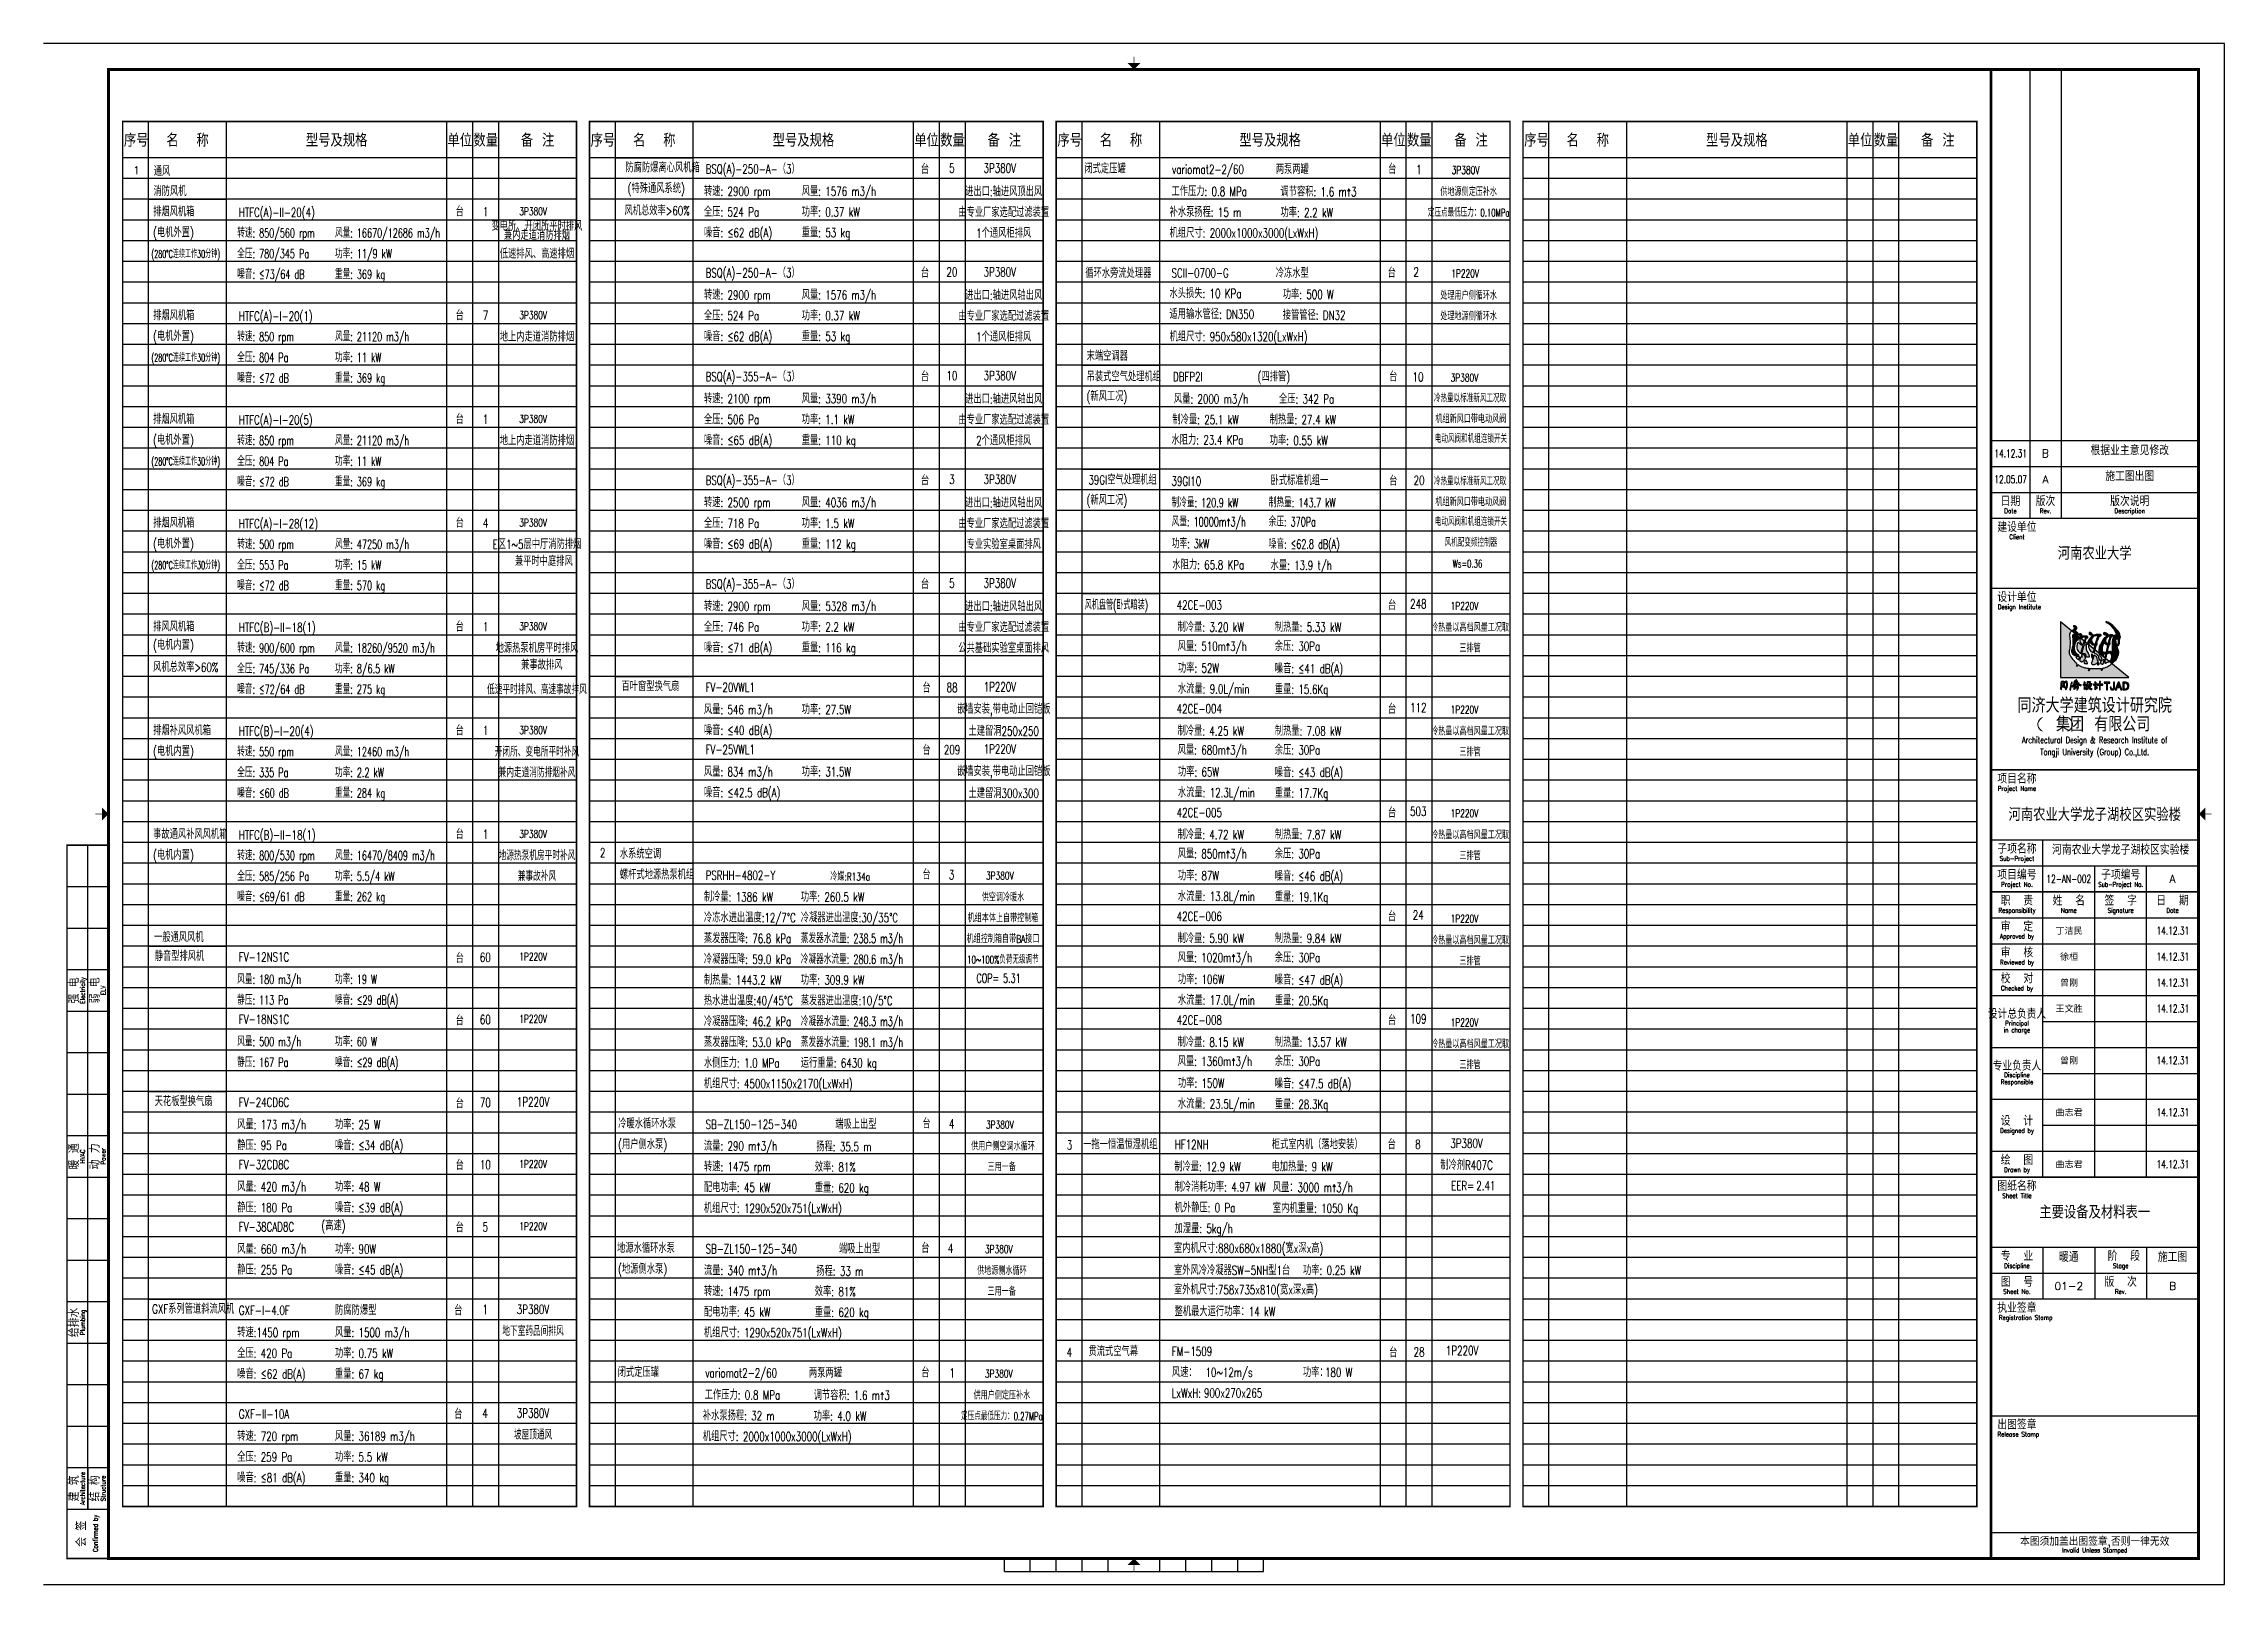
# Model space of a CAD drawing. Extents: x -345393 to -54719, y 203828 to 476815.
# Drawn here: x -261293 to -177193, y 410839 to 470239 of the extents above; entities that cross this region are included whole.
import ezdxf
from ezdxf.enums import TextEntityAlignment as Align

# ---------------------------------------------------------------- set-up
doc = ezdxf.new("R2010")
doc.units = 0
doc.header["$LTSCALE"] = 1000
doc.header["$MEASUREMENT"] = 0
doc.layers.get('0').update_dxf_attribs({"color": 252, "linetype": 'CONTINUOUS'})
doc.layers.get('Defpoints').update_dxf_attribs({"color": 252, "linetype": 'CONTINUOUS'})
for name, color, linetype in [('图框', 252, 'CONTINUOUS'), ('暖通-公共-材料表', 3, 'CONTINUOUS'), ('暖通-风-说明', 3, 'CONTINUOUS')]:
    doc.layers.add(name, color=color, linetype=linetype)
doc.styles.add('HZ-ZG', font='romans.shx', dxfattribs={"width": 0.8, "bigfont": 'hzf.shx'})
doc.styles.add('M-TEXT2', font='romanc.shx', dxfattribs={"width": 0.8, "bigfont": 'hzf.shx'})
doc.styles.add('TKZ1_tjhts.shx', font='tjromant.shx', dxfattribs={"bigfont": 'tjhts.shx'})
doc.styles.add('TKZ2_tjkts.shx', font='tjromant.shx', dxfattribs={"bigfont": 'tjkts.shx'})
doc.styles.add('图框字1_黑体', font='simhei.ttf')

msp = doc.modelspace()

# ---------------------------------------------------------------- texts
at = {"style": 'TKZ2_tjkts.shx'}
for s, height, p in [('日期', 360, (-185442.68459, 452593.76301)), ('版次', 360, (-184092.68459, 452593.76301)), ('版次说明', 360, (-180842.68459, 452593.76301)), ('建设单位', 360, (-185192.68459, 451593.76301)), ('设计单位', 360, (-185192.68459, 448893.76301)), ('项目名称', 360, (-185192.68459, 441893.76301)), ('子项名称', 360, (-185192.68459, 439193.76301)), ('项目编号', 360, (-185192.68459, 438193.76301)), ('职  责', 360, (-185192.68459, 437193.76301)), ('姓  名', 360, (-183192.68459, 437193.76301)), ('签  字', 360, (-181192.68459, 437193.76301)), ('日  期', 360, (-179192.68459, 437193.76301)), ('审  定', 360, (-185192.68459, 436193.76301)), ('审  核', 360, (-185192.68459, 435193.76301)), ('校  对', 360, (-185192.68459, 434193.76301)), ('设  计', 360, (-185192.68459, 428703.72452)), ('绘  图', 360, (-185192.68459, 427193.76301)), ('图纸名称', 360, (-185192.68459, 426193.76301)), ('专  业', 360, (-185192.68459, 423493.76301)), (' 阶  段', 360, (-181192.68459, 423493.76301)), ('图  号', 360, (-185192.68459, 422493.76301)), ('版  次', 360, (-181192.68459, 422493.76301)), ('执业签章', 360, (-185192.68459, 421493.76301)), ('出图签章', 360, (-185192.68459, 416993.76301)), ('本图须加盖出图签章,否则一律无效', 300, (-182192.68459, 412481.64544))]:
    msp.add_text(s, height=height, dxfattribs=at).set_placement(p, align=Align.MIDDLE_CENTER)
at = {"style": 'TKZ2_tjkts.shx', "width": 0.8}
for s, height, p in [('Date', 180, (-185442.68459, 452223.78864)), ('Rev.', 180, (-184092.68459, 452223.78864)), ('Description', 180, (-180842.68459, 452223.78864)), ('Client', 180, (-185192.68459, 451223.78864)), ('Design Institute', 180, (-185099.52369, 448523.78864)), ('Project Name', 180, (-185192.68459, 441523.78864)), ('Sub-Project', 180, (-185192.68459, 438823.78864)), ('Project No.', 180, (-185192.68459, 437823.78864)), ('Responsibility', 180, (-185192.68459, 436823.78864)), ('Name', 180, (-183192.68459, 436823.78864)), ('Signature', 180, (-181192.68459, 436823.78864)), ('Date', 180, (-179192.68459, 436823.78864)), ('Approved by', 180, (-185192.68459, 435823.78864)), ('Reviewed by', 180, (-185192.68459, 434823.78864)), ('Checked by', 180, (-185192.68459, 433823.78864)), ('设计总负责人', 360, (-185192.68459, 432826.70893)), ('in charge', 180, (-185192.68459, 432209.19531)), ('Principal', 180, (-185192.68459, 432474.48508)), ('专业负责人', 360, (-185192.68459, 430826.70893)), ('Responsible', 180, (-185192.68459, 430209.19531)), ('Discipline', 180, (-185192.68459, 430481.55859)), ('Designed by', 180, (-185192.68459, 428333.75016)), ('Drawn by', 180, (-185192.68459, 426823.78864)), ('Sheet Title', 180, (-185192.68459, 425823.78864)), ('Discipline', 180, (-185192.68459, 423123.78864)), ('Stage', 180, (-181192.68459, 423123.78864)), ('Sheet No.', 180, (-185192.68459, 422123.78864)), ('Rev.', 180, (-181192.68459, 422123.78864)), ('Registration Stamp', 180, (-184856.28642, 421123.78864)), ('Release Stamp', 180, (-185141.13638, 416623.78864)), ('Invalid Unless Stamped', 180, (-182192.68459, 412156.0959))]:
    msp.add_text(s, height=height, dxfattribs=at).set_placement(p, align=Align.MIDDLE_CENTER)
at = {"style": 'TKZ2_tjkts.shx'}
for s, p in [('强 电', (-260113.34463, 433739.01057)), ('弱 电', (-259313.34463, 433739.01057)), ('暖 通', (-260113.34463, 427339.01057)), ('动 力', (-259313.34463, 427339.01057)), ('给排水', (-260113.34463, 420939.01057)), ('建 筑', (-260113.34463, 414539.01057)), ('结 构', (-259313.34463, 414539.01057)), ('会 签', (-259830.92024, 412789.01057))]:
    msp.add_text(s, height=360, rotation=90, dxfattribs=at).set_placement(p, align=Align.MIDDLE_CENTER)
at = {"style": 'TKZ2_tjkts.shx', "width": 0.8}
for s, p in [('Electricity', (-259790.24222, 433739.01057)), ('ELV', (-258990.24222, 433739.01057)), ('HVAC', (-259790.24222, 427339.01057)), ('Power', (-258990.24222, 427339.01057)), ('Plumbing', (-259790.24222, 420939.01057)), ('Architecture', (-259790.24222, 414539.01057)), ('Structure', (-258990.24222, 414539.01057)), ('Confirmed by', (-259297.89161, 412800.16762))]:
    msp.add_text(s, height=180, rotation=90, dxfattribs=at).set_placement(p, align=Align.MIDDLE_CENTER)
at = {"layer": '图框', "width": 0.7}
for s, height, style, p in [('14.12.31', 300, 'TKZ1_tjhts.shx', (-185434.85849, 454439.01034)), ('12.05.07', 300, 'TKZ1_tjhts.shx', (-185434.85849, 453439.01057)), ('12-AN-002', 300, 'TKZ1_tjhts.shx', (-183192.46376, 438039.12099)), ('Sub-Project No.', 180, 'TKZ2_tjkts.shx', (-181192.68459, 437823.78864)), ('14.12.31', 300, 'TKZ1_tjhts.shx', (-179179.86751, 436039.01057)), ('14.12.31', 300, 'TKZ1_tjhts.shx', (-179179.86751, 435039.01057)), ('14.12.31', 300, 'TKZ1_tjhts.shx', (-179179.86751, 434039.01057)), ('14.12.31', 300, 'TKZ1_tjhts.shx', (-179179.86751, 433039.01057)), ('14.12.31', 300, 'TKZ1_tjhts.shx', (-179179.86751, 431039.01057)), ('14.12.31', 300, 'TKZ1_tjhts.shx', (-179179.86751, 429039.01057)), ('14.12.31', 300, 'TKZ1_tjhts.shx', (-179179.86751, 427039.01057))]:
    msp.add_text(s, height=height, dxfattribs=dict(at, style=style)).set_placement(p, align=Align.MIDDLE_CENTER)
at = {"layer": '图框'}
for s, height, style, p in [('B', 300, 'TKZ1_tjhts.shx', (-184092.68459, 454439.01034)), ('根据业主意见修改', 360, 'TKZ1_tjhts.shx', (-180842.68459, 454554.84353)), ('A', 300, 'TKZ1_tjhts.shx', (-184092.68459, 453439.01057)), ('施工图出图', 360, 'TKZ1_tjhts.shx', (-180842.68459, 453554.84376)), ('河南农业大学', 500, 'TKZ1_tjhts.shx', (-182192.68459, 450589.01057)), ('河南农业大学龙子湖校区实验楼', 500, 'TKZ1_tjhts.shx', (-182192.68459, 440518.31578)), ('河南农业大学龙子湖校区实验楼', 360, 'TKZ1_tjhts.shx', (-181192.68459, 439154.84376)), ('子项编号', 360, 'TKZ2_tjkts.shx', (-181192.68459, 438193.76301)), ('A', 300, 'TKZ1_tjhts.shx', (-179192.68459, 438039.01057)), ('丁洁民', 250, '图框字1_黑体', (-183182.01224, 436039.01057)), ('徐桓', 250, '图框字1_黑体', (-183182.01224, 435039.01057)), ('曾刚', 250, '图框字1_黑体', (-183182.01224, 434039.01057)), ('王文胜', 250, '图框字1_黑体', (-183182.01224, 433039.01057)), ('曾刚', 250, '图框字1_黑体', (-183182.01224, 431039.01057)), ('曲志君', 250, '图框字1_黑体', (-183182.01224, 429039.01057)), ('曲志君', 250, '图框字1_黑体', (-183182.01224, 427039.01057)), ('主要设备及材料表一', 500, 'TKZ1_tjhts.shx', (-182192.68459, 425189.01079)), ('暖通', 360, 'TKZ1_tjhts.shx', (-183192.68459, 423454.84376)), ('施工图', 360, 'TKZ1_tjhts.shx', (-179192.68459, 423454.84376)), ('01-2', 300, 'TKZ1_tjhts.shx', (-183192.68459, 422339.01079)), ('B', 300, 'TKZ1_tjhts.shx', (-179192.68459, 422339.01057)), ('B', 300, 'TKZ1_tjhts.shx', (-179192.68459, 422339.01057))]:
    msp.add_text(s, height=height, dxfattribs=dict(at, style=style)).set_placement(p, align=Align.MIDDLE_CENTER)
at = {"layer": '暖通-公共-材料表', "style": 'M-TEXT2'}
msp.add_text('1', height=300, dxfattribs=at).set_placement((-257839.16067, 465205.62862))
for s, height, width, p in [('通风', 350, 0.7, (-257044.82662, 465143.56586)), ('防腐防爆离心风机箱', 350, 0.7, (-238856.86547, 465279.20509)), ('闭式定压罐', 350, 0.7, (-221155.91911, 465239.57761)), ('variomat2-2/60', 350, 0.7, (-217778.75074, 465214.23841)), ('两泵两罐', 350, 0.7, (-213776.75647, 465214.23841)), ('1', 350, 0.7, (-208358.68056, 465210.29213)), ('消防风机', 350, 0.7, (-257056.40805, 464368.56916)), ('(特殊通风系统)', 350, 0.7, (-238770.50599, 464479.20509)), ('工作压力: 0.8 MPa', 350, 0.7, (-217798.17043, 464364.4224)), ('调节容积: 1.6 m^ 3', 350, 0.7, (-213594.62108, 464349.95521)), ('排烟风机箱', 350, 0.7, (-257070.29189, 463580.39874)), ('HTFC(A)-II-20(4)', 350, 0.7, (-253763.72383, 463558.0749)), ('风机总效率>60%', 350, 0.7, (-238891.18799, 463621.75691)), ('补水泵扬程: 15 m', 350, 0.7, (-217869.94611, 463564.4224)), ('功率: 2.2 kW', 350, 0.7, (-213594.62108, 463549.95521)), ('(电机外置)', 350, 0.7, (-257070.29189, 462780.39874)), ('转速: 850/560 rpm', 350, 0.65, (-253828.42802, 462764.4224)), ('风量: 16670/12686 m3/h', 350, 0.65, (-250056.95083, 462764.4224)), ('机组尺寸: 2000x1000x3000(LxWxH)', 350, 0.7, (-217869.94611, 462764.4224)), ('(280%%DC连续工作30分钟)', 300, 0.6, (-257133.82861, 461980.39874)), ('全压: 780/345 Pa', 350, 0.65, (-253828.42802, 461964.4224)), ('功率: 11/9 kW', 350, 0.65, (-250056.95083, 461964.4224)), ('噪音: ≤73/64 dB', 350, 0.65, (-253828.42802, 461173.06424)), ('重量: 369 kg', 350, 0.65, (-250056.95083, 461173.06424)), ('循环水旁流处理器', 350, 0.7, (-221120.34772, 461211.8991)), ('SCII-0700-G', 350, 0.7, (-217793.58767, 461221.68613)), ('冷冻水型', 350, 0.7, (-213776.75647, 461214.23841)), ('水头损失: 10 KPa ', 350, 0.7, (-217874.17637, 460430.13848)), ('功率: 500 W', 350, 0.7, (-213505.52236, 460393.6489)), ('排烟风机箱', 350, 0.7, (-257070.29189, 459580.39874)), ('(电机外置)', 350, 0.7, (-257070.29189, 458780.39874)), ('HTFC(A)-I-20(1)', 350, 0.7, (-253763.72383, 459558.0749)), ('适用输水管径: DN350', 350, 0.7, (-217874.17637, 459630.13848)), ('接管管径: DN32', 350, 0.7, (-213505.52236, 459593.6489)), ('全压: 804 Pa', 350, 0.65, (-253828.42802, 457964.4224)), ('转速: 850 rpm', 350, 0.65, (-253828.42802, 458764.4224)), ('功率: 11 kW', 350, 0.65, (-250056.95083, 457964.4224)), ('风量: 21120 m3/h', 350, 0.65, (-250056.95083, 458764.4224)), ('末端空调器', 350, 0.7, (-221070.29189, 458021.75691)), ('机组尺寸: 950x580x1320(LxWxH)', 350, 0.7, (-217869.94611, 458764.4224)), ('(280%%DC连续工作30分钟)', 300, 0.6, (-257133.82861, 457980.39874)), ('噪音: ≤72 dB', 350, 0.65, (-253828.42802, 457173.06424)), ('重量: 369 kg', 350, 0.65, (-250056.95083, 457173.06424)), ('吊装式空气处理机组', 350, 0.7, (-221070.29189, 457221.75691)), ('DBFP2I', 350, 0.7, (-217737.23266, 457221.68613)), ('(四排管)', 350, 0.7, (-214474.76965, 457221.68613)), ('(新风工况)', 350, 0.7, (-221070.29189, 456461.67533)), ('风量: 2000 m3/h', 350, 0.7, (-217704.33015, 456364.4224)), ('全压: 342 Pa', 350, 0.7, (-213651.8688, 456364.4224)), ('排烟风机箱', 350, 0.7, (-257070.29189, 455580.39874)), ('HTFC(A)-I-20(5)', 350, 0.7, (-253763.72383, 455558.0749)), ('制冷量: 25.1 kW', 350, 0.7, (-217760.67608, 455564.4224)), ('制热量: 27.4 kW', 350, 0.7, (-214008.84899, 455564.4224)), ('(电机外置)', 350, 0.7, (-257070.29189, 454780.39874)), ('转速: 850 rpm', 350, 0.65, (-253828.42802, 454764.4224)), ('风量: 21120 m3/h', 350, 0.65, (-250056.95083, 454764.4224)), ('水阻力: 23.4 KPa', 350, 0.7, (-217796.72454, 454783.07899)), ('功率: 0.55 kW', 350, 0.7, (-214008.84899, 454764.4224)), ('(280%%DC连续工作30分钟)', 300, 0.6, (-257133.82861, 453980.39874)), ('全压: 804 Pa', 350, 0.65, (-253828.42802, 453964.4224)), ('功率: 11 kW', 350, 0.65, (-250056.95083, 453964.4224)), ('噪音: ≤72 dB', 350, 0.65, (-253828.42802, 453173.06424)), ('重量: 369 kg', 350, 0.65, (-250056.95083, 453173.06424)), ('39GI10', 350, 0.7, (-217796.72454, 453195.26438)), ('卧式标准机组一', 350, 0.7, (-213976.80673, 453221.68613)), ('(新风工况)', 350, 0.7, (-221070.29189, 452461.67533)), ('制冷量: 120.9 kW', 350, 0.65, (-217796.72454, 452367.65164)), ('制热量: 143.7 kW', 350, 0.65, (-214044.89745, 452367.65164)), ('排烟风机箱', 350, 0.7, (-257070.29189, 451580.39874)), ('HTFC(A)-I-28(12)', 350, 0.7, (-253763.72383, 451558.0749)), ('风量: 10000m^ 3/h ', 350, 0.65, (-217789.91096, 451628.88925)), ('余压: 370Pa', 350, 0.65, (-214048.30301, 451628.88925)), ('(电机外置)', 350, 0.7, (-257070.29189, 450780.39874)), ('转速: 500 rpm', 350, 0.65, (-253828.42802, 450764.4224)), ('风量: 47250 m3/h', 350, 0.65, (-250056.95083, 450764.4224)), ('功率: 3kW', 350, 0.65, (-217782.773, 450786.30823)), ('噪音: ≤62.8 dB(A)', 350, 0.65, (-214044.89745, 450767.65164)), ('(280%%DC连续工作30分钟)', 300, 0.6, (-257133.82861, 449980.39874)), ('全压: 553 Pa', 350, 0.65, (-253828.42802, 449964.4224)), ('功率: 15 kW', 350, 0.65, (-250056.95083, 449964.4224)), ('兼平时中庭排风', 350, 0.7, (-243117.6105, 450105.99207)), ('水阻力: 65.8 KPa', 350, 0.7, (-217763.8205, 449968.31443)), ('水量: 13.9 t/h', 350, 0.7, (-213975.94494, 449949.65784)), ('Ws=0.36', 300, 0.65, (-206955.56253, 450039.00247, 7926.5567)), ('噪音: ≤72 dB', 350, 0.65, (-253828.42802, 449173.06424)), ('重量: 570 kg', 350, 0.65, (-250056.95083, 449173.06424)), ('风机盘管(卧式暗装)', 350, 0.6, (-221140.2374, 448421.75691)), ('42CE-003', 350, 0.7, (-217595.41908, 448420.32674)), ('排风风机箱', 350, 0.7, (-257070.29189, 447580.39874)), ('HTFC(B)-II-18(1)', 350, 0.7, (-253763.72383, 447558.0749)), ('(电机内置)', 350, 0.7, (-257070.29189, 446876.08405)), ('转速: 900/600 rpm', 350, 0.65, (-253828.42802, 446764.4224)), ('风量: 18260/9520 m3/h', 350, 0.65, (-250056.95083, 446764.4224)), ('风机总效率>60%', 350, 0.7, (-257070.29189, 446021.75691)), ('全压: 745/336 Pa', 350, 0.65, (-253828.42802, 445964.4224)), ('功率: 8/6.5 kW', 350, 0.65, (-250056.95083, 445964.4224)), ('兼事故排风', 350, 0.7, (-242875.78989, 446105.99207)), ('噪音: ≤72/64 dB', 350, 0.65, (-253828.42802, 445173.06424)), ('重量: 275 kg', 350, 0.65, (-250056.95083, 445173.06424)), ('百叶窗型换气扇', 350, 0.7, (-239008.57644, 445279.76122)), ('FV-20VWL1', 350, 0.7, (-235763.72383, 445249.43307)), ('风量: 546 m3/h', 350, 0.7, (-235828.42802, 444389.4224)), ('功率: 27.5W', 350, 0.7, (-232056.95083, 444389.4224)), ('42CE-004', 350, 0.7, (-217595.41908, 444420.32674)), ('排烟补风风机箱', 350, 0.7, (-257070.29189, 443580.39874)), ('HTFC(B)-I-20(4)', 350, 0.7, (-253763.72383, 443558.0749)), ('噪音: ≤40 dB(A)', 350, 0.7, (-235827.50872, 443589.4224)), ('(电机内置)', 350, 0.7, (-257070.29189, 442780.39874)), ('转速: 550 rpm', 350, 0.65, (-253828.42802, 442764.4224)), ('风量: 12460 m3/h', 350, 0.65, (-250056.95083, 442764.4224)), ('风量: 834 m3/h', 350, 0.7, (-235828.42802, 441989.4224)), ('FV-25VWL1', 350, 0.7, (-235763.72383, 442849.43307)), ('功率: 31.5W', 350, 0.7, (-232056.95083, 441989.4224)), ('全压: 335 Pa', 350, 0.65, (-253828.42802, 441964.4224)), ('噪音: ≤60 dB', 350, 0.65, (-253828.42802, 441173.06424)), ('功率: 2.2 kW', 350, 0.65, (-250056.95083, 441964.4224)), ('重量: 284 kg', 350, 0.65, (-250056.95083, 441173.06424)), ('噪音: ≤42.5 dB(A)', 350, 0.7, (-235827.50872, 441189.4224)), ('42CE-005', 350, 0.7, (-217595.41908, 440420.32674)), ('事故通风补风风机箱', 350, 0.7, (-257070.29189, 439580.39874)), ('HTFC(B)-II-18(1)', 350, 0.7, (-253763.72383, 439558.0749)), ('(电机内置)', 350, 0.7, (-257070.29189, 438780.39874)), ('转速: 800/530 rpm', 350, 0.65, (-253828.42802, 438764.4224)), ('风量: 16470/8409 m3/h', 350, 0.65, (-250056.95083, 438764.4224)), ('2', 350, 0.7, (-239839.16067, 438870.96929)), ('水系统空调', 350, 0.7, (-239070.29189, 438821.75691)), ('全压: 585/256 Pa', 350, 0.65, (-253828.42802, 437964.4224)), ('功率: 5.5/4 kW', 350, 0.65, (-250056.95083, 437964.4224)), ('螺杆式地源热泵机组', 350, 0.7, (-239070.29189, 438021.75691)), ('PSRHH-4802-Y', 350, 0.7, (-235763.72383, 437999.43307)), ('噪音: ≤69/61 dB', 350, 0.65, (-253828.42802, 437173.06424)), ('重量: 262 kg', 350, 0.65, (-250056.95083, 437173.06424)), ('制冷量: 1386 kW', 350, 0.7, (-235828.42802, 437164.4224)), ('功率: 260.5 kW', 350, 0.7, (-232093.00958, 437164.4224)), ('冷冻水进出温度:12/7%%DC', 350, 0.7, (-235828.42802, 436364.4224)), ('冷凝器进出温度:30/35%%DC', 350, 0.7, (-232093.00958, 436364.4224)), ('42CE-006', 350, 0.7, (-217595.41908, 436420.32674)), ('一般通风风机', 350, 0.7, (-257035.96425, 435608.48029)), ('蒸发器压降: 76.8 kPa', 350, 0.7, (-235828.42802, 435564.4224)), ('蒸发器水流量: 238.5 m3/h', 350, 0.65, (-232093.00958, 435564.4224)), ('静音型排风机', 350, 0.7, (-257008.57644, 434879.76122)), ('FV-12NS1C', 350, 0.7, (-253763.72383, 434849.43307)), ('冷凝器压降: 59.0 kPa', 350, 0.7, (-235828.42802, 434764.4224)), ('冷凝器水流量: 280.6 m3/h', 350, 0.65, (-232093.00958, 434764.4224)), ('风量: 180 m3/h', 350, 0.65, (-253828.42802, 433989.4224)), ('功率: 19 W', 350, 0.65, (-250056.95083, 433989.4224)), ('制热量: 1443.2 kW', 350, 0.7, (-235828.42802, 433964.4224)), ('功率: 309.9 kW', 350, 0.7, (-232093.00958, 433964.4224)), ('静压: 113 Pa', 350, 0.65, (-253828.42802, 433189.4224)), ('噪音: ≤29 dB(A)', 350, 0.65, (-250056.95083, 433189.4224)), ('热水进出温度:40/45%%DC', 350, 0.7, (-235828.42802, 433164.4224)), ('蒸发器进出温度:10/5%%DC', 350, 0.7, (-232093.00958, 433164.4224)), ('FV-18NS1C', 350, 0.7, (-253763.72383, 432449.43307)), ('冷凝器压降: 46.2 kPa', 350, 0.7, (-235828.42802, 432364.4224)), ('冷凝器水流量: 248.3 m3/h', 350, 0.65, (-232093.00958, 432364.4224)), ('42CE-008', 350, 0.7, (-217595.41908, 432420.32674)), ('风量: 500 m3/h', 350, 0.65, (-253828.42802, 431589.4224)), ('功率: 60 W', 350, 0.65, (-250056.95083, 431589.4224)), ('蒸发器压降: 53.0 kPa', 350, 0.7, (-235828.42802, 431564.4224)), ('蒸发器水流量: 198.1 m3/h', 350, 0.65, (-232093.00958, 431564.4224)), ('静压: 167 Pa', 350, 0.65, (-253828.42802, 430789.4224)), ('噪音: ≤29 dB(A)', 350, 0.65, (-250056.95083, 430789.4224)), ('水侧压力: 1.0 MPa', 350, 0.7, (-235828.42802, 430764.4224)), ('运行重量: 6430 kg', 350, 0.7, (-232093.00958, 430764.4224)), ('机组尺寸: 4500x1150x2170(LxWxH)', 350, 0.7, (-235828.42802, 429964.4224)), ('天花板型换气扇', 350, 0.7, (-257008.57644, 429279.76122)), ('FV-24CD6C', 350, 0.7, (-253763.72383, 429249.43307)), ('风量: 173 m3/h', 350, 0.7, (-253828.42802, 428389.4224)), ('功率: 25 W', 350, 0.7, (-250056.95083, 428389.4224)), ('冷暖水循环水泵', 350, 0.7, (-239135.1652, 428421.75691)), ('SB-ZL150-125-340', 350, 0.7, (-235763.72383, 428399.43307)), ('端吸上出型', 350, 0.7, (-230763.23361, 428399.43307)), ('静压: 95 Pa', 350, 0.7, (-253828.42802, 427589.4224)), ('噪音: ≤34 dB(A)', 350, 0.7, (-250056.95083, 427589.4224)), ('(用户侧水泵)', 350, 0.7, (-239135.1652, 427621.75691)), ('流量: 290 m^ 3/h', 350, 0.7, (-235828.42802, 427564.4224)), ('扬程: 35.5 m', 350, 0.7, (-231492.36866, 427537.74752)), ('3', 350, 0.7, (-221839.16067, 427605.62865)), ('HF12NH', 350, 0.7, (-217668.86758, 427621.68613)), ('柜式室内机（落地安装） ', 350, 0.7, (-213928.02851, 427621.68613)), ('风量: 420 m3/h', 350, 0.7, (-253828.42802, 425989.4224)), ('FV-32CD8C', 350, 0.7, (-253763.72383, 426849.43307)), ('转速: 1475 rpm', 350, 0.7, (-235828.42802, 426764.4224)), ('效率: 81%', 350, 0.7, (-231553.103, 426749.95521)), ('制冷量: 12.9 kW', 350, 0.7, (-217692.311, 426764.4224)), ('电加热量: 9 kW', 350, 0.7, (-213940.4839, 426764.4224)), ('静压: 180 Pa', 350, 0.7, (-253828.42802, 425189.4224)), ('功率: 48 W', 350, 0.7, (-250056.95083, 425989.4224)), ('噪音: ≤39 dB(A)', 350, 0.7, (-250056.95083, 425189.4224)), ('机组尺寸: 1290x520x751(LxWxH)', 350, 0.7, (-235828.42802, 425164.4224)), ('配电功率: 45 kW', 350, 0.7, (-235828.42802, 425964.4224)), ('重量: 620 kg', 350, 0.7, (-231553.103, 425949.95521)), ('机外静压: 0 Pa', 350, 0.7, (-217678.35946, 425183.07899)), ('制冷消耗功率: 4.97 kW', 350, 0.7, (-217678.35946, 425983.07899)), ('风量：3000 m^ 3/h', 350, 0.7, (-213890.4839, 425964.4224)), ('室内机重量: 1050 Kg', 350, 0.7, (-213890.4839, 425164.4224)), ('FV-38CAD8C', 350, 0.7, (-253763.72383, 424449.43307)), ('(高速)', 350, 0.7, (-250582.94831, 424489.03417)), ('加湿量: 5kg/h ', 350, 0.7, (-217678.35946, 424383.07899)), ('风量: 660 m3/h', 350, 0.7, (-253828.42802, 423589.4224)), ('功率: 90W', 350, 0.7, (-250056.95083, 423589.4224)), ('地源水循环水泵', 350, 0.7, (-239176.68329, 423621.75691)), ('SB-ZL150-125-340', 350, 0.7, (-235763.72383, 423599.43307)), ('端吸上出型', 350, 0.7, (-230623.52109, 423599.43307)), ('室内机尺寸:880x680x1880(宽x深x高)', 350, 0.7, (-217701.35537, 423621.75691)), ('静压: 255 Pa', 350, 0.7, (-253828.42802, 422789.4224)), ('噪音: ≤45 dB(A)', 350, 0.7, (-250056.95083, 422789.4224)), ('(地源侧水泵)', 350, 0.7, (-239135.1652, 422821.75691)), ('流量: 340 m^ 3/h', 350, 0.7, (-235828.42802, 422764.4224)), ('扬程: 33 m', 350, 0.7, (-231492.36866, 422737.74752)), ('室外风冷冷凝器SW-5NH型1台', 350, 0.7, (-217701.35537, 422769.12363)), ('功率: 0.25 kW', 350, 0.7, (-212725.39921, 422769.12363)), ('转速: 1475 rpm', 350, 0.7, (-235828.42802, 421964.4224)), ('效率: 81%', 350, 0.7, (-231553.103, 421949.95521)), ('室外机尺寸:758x735x810(宽x深x高)', 350, 0.7, (-217701.35537, 422021.75691)), ('GXF系列管道斜流风机', 350, 0.7, (-257107.73442, 421279.20509)), ('GXF-I-4.0F', 350, 0.7, (-253763.72383, 421228.19817)), ('防腐防爆型', 350, 0.7, (-250051.50293, 421228.19817)), ('配电功率: 45 kW', 350, 0.7, (-235828.42802, 421164.4224)), ('重量: 620 kg', 350, 0.7, (-231553.103, 421149.95521)), ('整机最大运行功率：14 kW', 350, 0.7, (-217678.35946, 421183.07899)), ('转速:1450 rpm', 350, 0.7, (-253828.42802, 420373.06424)), ('风量: 1500 m3/h', 350, 0.7, (-250056.95083, 420373.06424)), ('机组尺寸: 1290x520x751(LxWxH)', 350, 0.7, (-235828.42802, 420364.4224)), ('全压: 420 Pa', 350, 0.7, (-253828.42802, 419573.06424)), ('功率: 0.75 kW', 350, 0.7, (-250056.95083, 419573.06424)), ('4', 350, 0.7, (-221839.16067, 419605.62865)), ('FM-1509', 350, 0.7, (-217782.82006, 419647.08311)), ('1P220V', 350, 0.7, (-207211.23241, 419680.57402)), ('噪音: ≤62 dB(A)', 350, 0.7, (-253828.42802, 418773.06424)), ('重量: 67 kg', 350, 0.7, (-250056.95083, 418773.06424)), ('闭式定压罐', 350, 0.7, (-239155.91911, 418839.57761)), ('variomat2-2/60', 350, 0.7, (-235778.75074, 418814.23841)), ('两泵两罐', 350, 0.7, (-231776.75647, 418814.23841)), ('1', 350, 0.7, (-226358.68056, 418810.29213)), ('风速：', 350, 0.7, (-217782.98156, 418835.34838)), ('10~12m/s', 350, 0.7, (-216485.30622, 418837.30981)), ('功率：', 350, 0.7, (-212729.17436, 418835.34838)), ('180 W', 350, 0.7, (-211874.79558, 418837.30981)), ('工作压力: 0.8 MPa', 350, 0.7, (-235798.17043, 417964.4224)), ('调节容积: 1.6 m^ 3', 350, 0.7, (-231594.62108, 417949.95521)), ('LxWxH:', 350, 0.7, (-217782.98156, 418035.34838)), ('900x270x265', 350, 0.7, (-216545.13102, 418044.26608)), ('GXF-II-10A', 350, 0.7, (-253763.72383, 417228.19817)), ('补水泵扬程: 32 m', 350, 0.7, (-235869.94611, 417164.4224)), ('功率: 4.0 kW', 350, 0.7, (-231594.62108, 417149.95521)), ('转速: 720 rpm', 350, 0.7, (-253828.42802, 416373.06424)), ('风量: 36189 m3/h', 350, 0.7, (-250056.95083, 416373.06424)), ('机组尺寸: 2000x1000x3000(LxWxH)', 350, 0.7, (-235869.94611, 416364.4224)), ('全压: 259 Pa', 350, 0.7, (-253828.42802, 415573.06424)), ('功率: 5.5 kW', 350, 0.7, (-250056.95083, 415573.06424)), ('噪音: ≤81 dB(A)', 350, 0.7, (-253828.42802, 414773.06424)), ('重量: 340 kg', 350, 0.7, (-250056.95083, 414773.06424))]:
    msp.add_text(s, height=height, dxfattribs=dict(at, width=width)).set_placement(p)
at = {"layer": '暖通-公共-材料表', "color": 10, "style": 'M-TEXT2', "width": 0.7}
for s, p in [('BSQ(A)-250-A-（3）', (-235763.72383, 465228.19817)), ('转速: 2900 rpm', (-235828.42802, 464373.06424)), ('风量: 1576 m3/h', (-232056.95083, 464373.06424)), ('全压: 524 Pa', (-235828.42802, 463573.06424)), ('功率: 0.37 kW', (-232056.95083, 463573.06424)), ('噪音: ≤62 dB(A)', (-235828.42802, 462773.06424)), ('重量: 53 kg', (-232056.95083, 462773.06424)), ('BSQ(A)-250-A-（3）', (-235763.72383, 461228.19817)), ('转速: 2900 rpm', (-235828.42802, 460373.06424)), ('风量: 1576 m3/h', (-232056.95083, 460373.06424)), ('全压: 524 Pa', (-235828.42802, 459573.06424)), ('噪音: ≤62 dB(A)', (-235828.42802, 458773.06424)), ('功率: 0.37 kW', (-232056.95083, 459573.06424)), ('重量: 53 kg', (-232056.95083, 458773.06424)), ('BSQ(A)-355-A-（3）', (-235763.72383, 457228.19817)), ('转速: 2100 rpm', (-235828.42802, 456373.06424)), ('风量: 3390 m3/h', (-232056.95083, 456373.06424)), ('全压: 506 Pa', (-235828.42802, 455573.06424)), ('功率: 1.1 kW', (-232056.95083, 455573.06424)), ('噪音: ≤65 dB(A)', (-235828.42802, 454773.06424)), ('重量: 110 kg', (-232056.95083, 454773.06424)), ('BSQ(A)-355-A-（3）', (-235763.72383, 453228.19817)), ('转速: 2500 rpm', (-235828.42802, 452373.06424)), ('风量: 4036 m3/h', (-232056.95083, 452373.06424)), ('全压: 718 Pa', (-235828.42802, 451573.06424)), ('功率: 1.5 kW', (-232056.95083, 451573.06424)), ('噪音: ≤69 dB(A)', (-235828.42802, 450773.06424)), ('重量: 112 kg', (-232056.95083, 450773.06424)), ('BSQ(A)-355-A-（3）', (-235763.72383, 449228.19817)), ('转速: 2900 rpm', (-235828.42802, 448373.06424)), ('风量: 5328 m3/h', (-232056.95083, 448373.06424)), ('全压: 746 Pa', (-235828.42802, 447573.06424)), ('功率: 2.2 kW', (-232056.95083, 447573.06424)), ('噪音: ≤71 dB(A)', (-235828.42802, 446773.06424)), ('重量: 116 kg', (-232056.95083, 446773.06424))]:
    msp.add_text(s, height=350, dxfattribs=at).set_placement(p)
for s, p in [('台', (-227301.88243, 465434.29453)), ('5', (-226264.01944, 465437.10678)), ('3P380V', (-224418.00314, 465438.69621)), ('进出口:轴进风顶出风', (-224267.82072, 464570.6957)), ('由专业厂家选配过滤装置', (-224267.82072, 463770.6957)), ('1个通风柜排风', (-224267.82072, 462970.6957)), ('台', (-227301.88243, 461434.29453)), ('20', (-226264.01944, 461437.10678)), ('3P380V', (-224418.00314, 461438.69621)), ('进出口:轴进风轴出风', (-224267.82072, 460570.6957)), ('由专业厂家选配过滤装置', (-224267.82072, 459770.6957)), ('1个通风柜排风', (-224267.82072, 458970.6957)), ('台', (-227301.88243, 457434.29453)), ('10', (-226264.01944, 457437.10678)), ('3P380V', (-224418.00314, 457438.69621)), ('进出口:轴进风轴出风', (-224267.82072, 456570.6957)), ('由专业厂家选配过滤装置', (-224267.82072, 455770.6957)), ('2个通风柜排风', (-224267.82072, 454970.6957)), ('台', (-227301.88243, 453434.29453)), ('3', (-226264.01944, 453437.10678)), ('3P380V', (-224418.00314, 453438.69621)), ('进出口:轴进风轴出风', (-224267.82072, 452570.6957)), ('由专业厂家选配过滤装置', (-224267.82072, 451770.6957)), ('专业实验室桌面排风', (-224267.82072, 450970.6957)), ('台', (-227301.88243, 449434.29453)), ('5', (-226264.01944, 449437.10678)), ('3P380V', (-224418.00314, 449438.69621)), ('进出口:轴进风轴出风', (-224267.82072, 448570.6957)), ('由专业厂家选配过滤装置', (-224267.82072, 447770.6957)), ('公共基础实验室桌面排风', (-224267.82072, 446970.6957))]:
    msp.add_text(s, height=350, dxfattribs=at).set_placement(p, align=Align.MIDDLE)
at = {"layer": '暖通-公共-材料表'}
for s, height, style, width, p in [('台', 350, 'M-TEXT2', 0.7, (-209285.97338, 465434.29453)), ('3P380V', 300, 'M-TEXT2', 0.7, (-206455.31932, 465362.05386)), ('供地源侧定压补水', 300, 'M-TEXT2', 0.7, (-206336.39956, 464562.05386)), ('台', 350, 'M-TEXT2', 0.7, (-245244.45529, 463792.93636)), ('1', 350, 'M-TEXT2', 0.7, (-244249.63114, 463760.18134)), ('变电所、开闭所平时排风', 350, 'M-TEXT2', 0.7, (-242267.82072, 463246.01037)), ('3P380V', 300, 'M-TEXT2', 0.7, (-242413.80124, 463770.6957)), ('定压点最低压力：0.10MPa', 300, 'M-TEXT2', 0.65, (-206336.39956, 463762.05386)), ('兼内走道消防排烟', 350, 'M-TEXT2', 0.7, (-242267.82072, 462889.13029)), ('低速排风、高速排烟', 350, 'M-TEXT2', 0.7, (-242267.82072, 462170.6957)), ('台', 350, 'M-TEXT2', 0.7, (-209300.8103, 461434.29453)), ('2', 350, 'M-TEXT2', 0.7, (-208358.68056, 461436.91924)), ('1P220V', 300, 'M-TEXT2', 0.7, (-206470.15625, 461378.76381)), ('处理用户侧循环水', 300, 'M-TEXT2', 0.7, (-206337.42959, 460562.05386)), ('台', 350, 'M-TEXT2', 0.7, (-245244.45529, 459792.93636)), ('7', 350, 'M-TEXT2', 0.7, (-244249.63114, 459760.18134)), ('3P380V', 300, 'M-TEXT2', 0.7, (-242413.80124, 459770.6957)), ('处理地源侧循环水', 300, 'M-TEXT2', 0.7, (-206337.42959, 459762.05386)), ('地上内走道消防排烟', 350, 'M-TEXT2', 0.7, (-242267.82072, 458970.6957)), ('台', 350, 'M-TEXT2', 0.7, (-209244.45529, 457434.29453)), ('10', 350, 'M-TEXT2', 0.7, (-208288.70467, 457390.86312, 0)), ('3P380V', 300, 'M-TEXT2', 0.7, (-206495.68273, 457362.05386)), ('冷热量以标准新风工况取', 300, 'M-TEXT2', 0.65, (-206282.26059, 456601.97228)), ('台', 350, 'M-TEXT2', 0.7, (-245244.45529, 455792.93636)), ('1', 350, 'M-TEXT2', 0.7, (-244249.63114, 455760.18134)), ('3P380V', 300, 'M-TEXT2', 0.7, (-242413.80124, 455770.6957)), ('机组新风口带电动风阀', 300, 'M-TEXT2', 0.7, (-206253.79756, 455801.97228)), ('地上内走道消防排烟', 350, 'M-TEXT2', 0.7, (-242267.82072, 454970.6957)), ('电动风阀和机组连锁开关', 300, 'M-TEXT2', 0.65, (-206248.95644, 455041.89891)), ('台', 350, 'M-TEXT2', 0.7, (-209243.76093, 453409.9259)), ('20', 350, 'M-TEXT2', 0.7, (-208249.63114, 453401.53951)), ('冷热量以标准新风工况取', 300, 'M-TEXT2', 0.65, (-206282.26059, 453401.97228)), ('机组新风口带电动风阀', 300, 'M-TEXT2', 0.7, (-206253.79756, 452601.97228)), ('台', 350, 'M-TEXT2', 0.7, (-245244.45529, 451792.93636)), ('4', 350, 'M-TEXT2', 0.7, (-244249.63114, 451760.18134)), ('3P380V', 300, 'M-TEXT2', 0.7, (-242413.80124, 451770.6957)), ('电动风阀和机组连锁开关', 300, 'M-TEXT2', 0.65, (-206248.95644, 451841.89891)), ('E区1~5层中厅消防排烟', 350, 'M-TEXT2', 0.7, (-242267.82072, 450970.6957)), ('风机配变频控制器', 300, 'M-TEXT2', 0.65, (-206248.95644, 451041.89891)), ('台', 350, 'M-TEXT2', 0.7, (-209289.36534, 448617.94211)), ('248', 350, 'M-TEXT2', 0.7, (-208280.37821, 448641.62059)), ('1P220V', 300, 'M-TEXT2', 0.7, (-206495.68273, 448562.05386)), ('台', 350, 'M-TEXT2', 0.7, (-245244.45529, 447792.93636)), ('1', 350, 'M-TEXT2', 0.7, (-244249.63114, 447760.18134)), ('3P380V', 300, 'M-TEXT2', 0.7, (-242413.80124, 447770.6957)), ('冷热量以高档风量工况取', 300, 'M-TEXT2', 0.7, (-206282.26059, 447762.05386)), ('地源热泵机房平时排风', 350, 'M-TEXT2', 0.7, (-242267.82072, 446970.6957)), ('三排管', 300, 'M-TEXT2', 0.7, (-206282.26059, 446962.05386)), ('低速平时排风、高速事故排风', 350, 'M-TEXT2', 0.65, (-242267.82072, 445370.6957)), ('台', 350, 'M-TEXT2', 0.7, (-227244.45529, 445434.29453)), ('88', 350, 'M-TEXT2', 0.7, (-226258.55087, 445415.30331)), ('1P220V', 350, 'M-TEXT2', 0.7, (-224413.80124, 445441.38296)), ('嵌墙安装,带电动止回铠板', 350, 'M-TEXT2', 0.7, (-224267.82072, 444570.6957)), ('台', 350, 'M-TEXT2', 0.7, (-209289.36534, 444617.94211)), ('112', 350, 'M-TEXT2', 0.7, (-208280.37821, 444641.62059)), ('1P220V', 300, 'M-TEXT2', 0.7, (-206495.68273, 444562.05386)), ('台', 350, 'M-TEXT2', 0.7, (-245244.45529, 443792.93636)), ('1', 350, 'M-TEXT2', 0.7, (-244249.63114, 443760.18134)), ('3P380V', 300, 'M-TEXT2', 0.7, (-242413.80124, 443770.6957)), ('台', 350, 'M-TEXT2', 0.7, (-227244.45529, 443034.29453)), ('土建留洞250x250', 350, 'M-TEXT2', 0.7, (-224267.82072, 443770.6957)), ('1P220V', 350, 'M-TEXT2', 0.7, (-224413.80124, 443041.38296)), ('冷热量以高档风量工况取', 300, 'M-TEXT2', 0.7, (-206282.26059, 443762.05386)), ('开闭所、变电所平时补风', 350, 'M-TEXT2', 0.65, (-242267.82072, 442970.6957)), ('209', 350, 'M-TEXT2', 0.7, (-226258.55087, 443015.30331)), ('三排管', 300, 'M-TEXT2', 0.7, (-206282.26059, 442962.05386)), ('兼内走道消防排烟补风', 350, 'M-TEXT2', 0.65, (-242267.82072, 442170.6957)), ('嵌墙安装,带电动止回铠板', 350, 'M-TEXT2', 0.7, (-224267.82072, 442170.6957)), ('土建留洞300x300', 350, 'M-TEXT2', 0.7, (-224267.82072, 441370.6957)), ('台', 350, 'M-TEXT2', 0.7, (-209289.36534, 440617.94211)), ('503', 350, 'M-TEXT2', 0.7, (-208280.37821, 440641.62059)), ('1P220V', 300, 'M-TEXT2', 0.7, (-206495.68273, 440562.05386)), ('台', 350, 'M-TEXT2', 0.7, (-245244.45529, 439792.93636)), ('1', 350, 'M-TEXT2', 0.7, (-244249.63114, 439760.18134)), ('3P380V', 300, 'M-TEXT2', 0.7, (-242413.80124, 439770.6957)), ('冷热量以高档风量工况取', 300, 'M-TEXT2', 0.7, (-206282.26059, 439762.05386)), ('地源热泵机房平时补风', 350, 'M-TEXT2', 0.65, (-242267.82072, 438970.6957)), ('三排管', 300, 'M-TEXT2', 0.7, (-206282.26059, 438962.05386)), ('兼事故补风', 350, 'M-TEXT2', 0.65, (-242267.82072, 438170.6957)), ('冷媒:R134a', 300, 'M-TEXT2', 0.7, (-230187.45301, 438162.05386)), ('台', 350, 'M-TEXT2', 0.7, (-227244.45529, 438234.29453)), ('3', 350, 'M-TEXT2', 0.7, (-226276.47315, 438193.27121)), ('3P380V', 300, 'M-TEXT2', 0.7, (-224413.80124, 438162.05386)), ('供空调冷暖水', 300, 'M-TEXT2', 0.7, (-224294.88148, 437362.05386)), ('机组本体上自带控制箱', 300, 'M-TEXT2', 0.7, (-224294.88148, 436562.05386)), ('台', 350, 'M-TEXT2', 0.7, (-209289.36534, 436617.94211)), ('24', 350, 'M-TEXT2', 0.7, (-208280.37821, 436641.62059)), ('1P220V', 300, 'M-TEXT2', 0.7, (-206495.68273, 436502.28282)), ('机组控制箱自带BA接口', 300, 'M-TEXT2', 0.7, (-224294.88148, 435762.05386)), ('冷热量以高档风量工况取', 300, 'M-TEXT2', 0.7, (-206282.26059, 435702.28282)), ('台', 350, 'M-TEXT2', 0.7, (-245243.76093, 435009.9259)), ('60', 350, 'M-TEXT2', 0.7, (-244258.55087, 435015.30331)), ('1P220V', 300, 'M-TEXT2', 0.7, (-242413.80124, 435041.38296)), ('10~100%负荷无级调节', 300, 'M-TEXT2', 0.65, (-224294.88148, 434962.05386)), ('三排管', 300, 'M-TEXT2', 0.7, (-206282.26059, 434902.28282)), ('COP=', 350, 'HZ-ZG', 0.65, (-224881.41485, 434208.17429)), ('5.31', 350, 'HZ-ZG', 0.65, (-223952.08138, 434208.17429)), ('台', 350, 'M-TEXT2', 0.7, (-245243.76093, 432609.9259)), ('60', 350, 'M-TEXT2', 0.7, (-244258.55087, 432615.30331)), ('1P220V', 300, 'M-TEXT2', 0.7, (-242413.80124, 432641.38296)), ('台', 350, 'M-TEXT2', 0.7, (-209289.36534, 432617.94211)), ('109', 350, 'M-TEXT2', 0.7, (-208280.37821, 432641.62059)), ('1P220V', 300, 'M-TEXT2', 0.7, (-206495.68273, 432502.28282)), ('冷热量以高档风量工况取', 300, 'M-TEXT2', 0.7, (-206282.26059, 431702.28282)), ('三排管', 300, 'M-TEXT2', 0.7, (-206282.26059, 430902.28282)), ('台', 350, 'M-TEXT2', 0.7, (-245243.76093, 429409.9259)), ('70', 350, 'M-TEXT2', 0.7, (-244258.55087, 429415.30331)), ('1P220V', 350, 'M-TEXT2', 0.7, (-242413.80124, 429441.38296)), ('台', 350, 'M-TEXT2', 0.7, (-227244.45529, 428634.29453)), ('4', 350, 'M-TEXT2', 0.7, (-226276.47315, 428593.27121)), ('3P380V', 300, 'M-TEXT2', 0.7, (-224413.80124, 428562.05386)), ('台', 350, 'M-TEXT2', 0.7, (-245244.45529, 427034.29453)), ('供用户侧空调水循环', 300, 'M-TEXT2', 0.7, (-224294.88148, 427762.05386)), ('台', 350, 'M-TEXT2', 0.7, (-209301.88243, 427834.29453)), ('8', 350, 'M-TEXT2', 0.7, (-208292.8953, 427804.64598)), ('制冷剂R407C', 350, 'M-TEXT2', 0.7, (-206418.00314, 427038.69621)), ('3P380V', 350, 'M-TEXT2', 0.7, (-206418.00314, 427838.69621)), ('10', 350, 'M-TEXT2', 0.7, (-244258.55087, 427015.30331)), ('1P220V', 300, 'M-TEXT2', 0.7, (-242413.80124, 427041.38296)), ('三用一备', 300, 'M-TEXT2', 0.7, (-224344.90368, 426962.05386)), ('EER=', 350, 'M-TEXT2', 0.7, (-206568.677, 426208.17429)), ('2.41', 350, 'M-TEXT2', 0.7, (-205674.50203, 426208.17429)), ('台', 350, 'M-TEXT2', 0.7, (-245244.45529, 424634.29453)), ('5', 350, 'M-TEXT2', 0.7, (-244258.55087, 424615.30331)), ('1P220V', 300, 'M-TEXT2', 0.7, (-242413.80124, 424641.38296)), ('台', 350, 'M-TEXT2', 0.7, (-227285.97338, 423834.29453)), ('4', 350, 'M-TEXT2', 0.7, (-226317.99123, 423793.27121)), ('3P380V', 300, 'M-TEXT2', 0.7, (-224455.31932, 423762.05386)), ('供地源侧水循环', 300, 'M-TEXT2', 0.7, (-224336.39956, 422962.05386)), ('三用一备', 300, 'M-TEXT2', 0.7, (-224344.90368, 422162.05386)), ('台', 350, 'M-TEXT2', 0.7, (-245301.88243, 421434.29453)), ('1', 350, 'M-TEXT2', 0.7, (-244264.01944, 421437.10678)), ('3P380V', 350, 'M-TEXT2', 0.7, (-242418.00314, 421438.69621)), ('地下室药品间排风', 350, 'M-TEXT2', 0.65, (-242418.00314, 420638.69621)), ('台', 350, 'M-TEXT2', 0.7, (-209243.76093, 419809.9259)), ('28', 350, 'M-TEXT2', 0.7, (-208249.63114, 419801.53951)), ('台', 350, 'M-TEXT2', 0.7, (-227285.97338, 419034.29453)), ('3P380V', 300, 'M-TEXT2', 0.7, (-224455.31932, 418962.05386)), ('供用户侧定压补水', 300, 'M-TEXT2', 0.7, (-224336.39956, 418162.05386)), ('台', 350, 'M-TEXT2', 0.7, (-245301.88243, 417434.29453)), ('4', 350, 'M-TEXT2', 0.7, (-244264.01944, 417437.10678)), ('3P380V', 350, 'M-TEXT2', 0.7, (-242418.00314, 417438.69621)), ('定压点最低压力：0.27MPa', 300, 'M-TEXT2', 0.65, (-224336.39956, 417362.05386)), ('坡屋顶通风', 350, 'M-TEXT2', 0.65, (-242418.00314, 416638.69621))]:
    msp.add_text(s, height=height, dxfattribs=dict(at, style=style, width=width)).set_placement(p, align=Align.MIDDLE)
at = {"layer": '暖通-公共-材料表', "color": 3, "style": 'HZ-ZG', "width": 0.7}
for s, p in [('制冷量: 3.20 kW', (-217563.73181, 447567.65164)), ('制热量: 5.33 kW', (-213811.90471, 447567.65164)), ('风量: 510m^ 3/h ', (-217556.91823, 446828.88925)), ('余压: 30Pa', (-213815.31027, 446828.88925)), ('功率: 52W', (-217549.78027, 445986.30823)), ('噪音: ≤41 dB(A)', (-213811.90471, 445967.65164)), ('水流量: 9.0L/min', (-217549.78027, 445186.30823)), ('重量: 15.6Kg', (-213811.90471, 445167.65164)), ('制冷量: 4.25 kW', (-217563.73181, 443567.65164)), ('风量: 680m^ 3/h ', (-217556.91823, 442828.88925)), ('余压: 30Pa', (-213815.31027, 442828.88925)), ('制热量: 7.08 kW', (-213811.90471, 443567.65164)), ('功率: 65W', (-217549.78027, 441986.30823)), ('噪音: ≤43 dB(A)', (-213811.90471, 441967.65164)), ('水流量: 12.3L/min', (-217549.78027, 441186.30823)), ('重量: 17.7Kg', (-213811.90471, 441167.65164)), ('制冷量: 4.72 kW', (-217563.73181, 439567.65164)), ('制热量: 7.87 kW', (-213811.90471, 439567.65164)), ('风量: 850m^ 3/h ', (-217556.91823, 438828.88925)), ('余压: 30Pa', (-213815.31027, 438828.88925)), ('功率: 87W', (-217549.78027, 437986.30823)), ('噪音: ≤46 dB(A)', (-213811.90471, 437967.65164)), ('水流量: 13.8L/min', (-217549.78027, 437186.30823)), ('重量: 19.1Kg', (-213811.90471, 437167.65164)), ('制冷量: 5.90 kW', (-217563.73181, 435567.65164)), ('制热量: 9.84 kW', (-213811.90471, 435567.65164)), ('风量: 1020m^ 3/h ', (-217556.91823, 434828.88925)), ('余压: 30Pa', (-213815.31027, 434828.88925)), ('功率: 106W', (-217549.78027, 433986.30823)), ('噪音: ≤47 dB(A)', (-213811.90471, 433967.65164)), ('水流量: 17.0L/min', (-217549.78027, 433186.30823)), ('重量: 20.5Kg', (-213811.90471, 433167.65164)), ('制冷量: 8.15 kW', (-217563.73181, 431567.65164)), ('制热量: 13.57 kW', (-213811.90471, 431567.65164)), ('风量: 1360m^ 3/h ', (-217556.91823, 430828.88925)), ('余压: 30Pa', (-213815.31027, 430828.88925)), ('功率: 150W', (-217549.78027, 429986.30823)), ('噪音: ≤47.5 dB(A)', (-213811.90471, 429967.65164)), ('水流量: 23.5L/min', (-217549.78027, 429186.30823)), ('重量: 28.3Kg', (-213811.90471, 429167.65164))]:
    msp.add_text(s, height=350, dxfattribs=at).set_placement(p)
at = {"layer": '暖通-风-说明', "style": 'HZ-ZG', "width": 0.7}
for s, p in [('39GI空气处理机组', (-220998.76339, 453245.16505)), ('一拖一恒温恒湿机组', (-221201.92681, 427621.75691)), ('贯流式空气幕', (-220998.76339, 419645.16505))]:
    msp.add_text(s, height=350, dxfattribs=at).set_placement(p)

# ---------------------------------------------------------------- blocks, each defined once
blk = doc.blocks.new('材料表')
for p, q in [((1000, 0), (1000, 53400)), ((4000, 0), (4000, 53400)), ((12500, 0), (12500, 53400)), ((13500, 0), (13500, 53400)), ((14500, 0), (14500, 53400)), ((17500, 52000), (0, 52000)), ((17500, 51200), (0, 51200)), ((17500, 50400), (0, 50400)), ((17500, 49600), (0, 49600)), ((17500, 48800), (0, 48800)), ((17500, 48000), (0, 48000)), ((17500, 47200), (0, 47200)), ((17500, 46400), (0, 46400)), ((17500, 45600), (0, 45600)), ((17500, 44800), (0, 44800)), ((17500, 44000), (0, 44000)), ((17500, 43200), (0, 43200)), ((17500, 42400), (0, 42400)), ((17500, 41600), (0, 41600)), ((17500, 40800), (0, 40800)), ((17500, 40000), (0, 40000)), ((17500, 39200), (0, 39200)), ((17500, 38400), (0, 38400)), ((17500, 37600), (0, 37600)), ((17500, 36800), (0, 36800)), ((17500, 36000), (0, 36000)), ((17500, 35200), (0, 35200)), ((17500, 34400), (0, 34400)), ((17500, 33600), (0, 33600)), ((17500, 32800), (0, 32800)), ((17500, 32000), (0, 32000)), ((17500, 31200), (0, 31200)), ((17500, 30400), (0, 30400)), ((17500, 29600), (0, 29600)), ((17500, 28800), (0, 28800)), ((17500, 28000), (0, 28000)), ((17500, 27200), (0, 27200)), ((17500, 26400), (0, 26400)), ((17500, 25600), (0, 25600)), ((17500, 24800), (0, 24800)), ((17500, 24000), (0, 24000)), ((17500, 23200), (0, 23200)), ((17500, 22400), (0, 22400)), ((17500, 21600), (0, 21600)), ((17500, 20800), (0, 20800)), ((17500, 20000), (0, 20000)), ((17500, 19200), (0, 19200)), ((17500, 18400), (0, 18400)), ((17500, 17600), (0, 17600)), ((17500, 16800), (0, 16800)), ((17500, 16000), (0, 16000)), ((17500, 15200), (0, 15200)), ((17500, 14400), (0, 14400)), ((17500, 13600), (0, 13600)), ((17500, 12800), (0, 12800)), ((17500, 12000), (0, 12000)), ((17500, 11200), (0, 11200)), ((17500, 10400), (0, 10400)), ((17500, 9600), (0, 9600)), ((17500, 8800), (0, 8800)), ((17500, 8000), (0, 8000)), ((17500, 7200), (0, 7200)), ((17500, 6400), (0, 6400)), ((17500, 5600), (0, 5600)), ((17500, 4800), (0, 4800)), ((17500, 4000), (0, 4000)), ((17500, 3200), (0, 3200)), ((17500, 2400), (0, 2400)), ((17500, 1600), (0, 1600)), ((17500, 800), (0, 800))]:
    blk.add_line(p, q)
at = {"const_width": 60}
blk.add_lwpolyline([(0, 53400), (17500, 53400), (17500, 0), (0, 0)], close=True, dxfattribs=at)
at = {"style": 'TKZ2_tjkts.shx'}
for s, p in [('序号', (521, 52700)), ('名  称', (2500, 52700)), ('型号及规格', (8250, 52700)), ('单位', (13000, 52700)), ('数量', (14000, 52700)), ('备 注', (16000, 52700))]:
    blk.add_text(s, height=500, dxfattribs=at).set_placement(p, align=Align.MIDDLE)
blk = doc.blocks.new('TJAD_TK_LOGO')
at = {"layer": '图框'}
for points in [[(0.309, 0.239, -0.055111), (0.298, 0.218, -0.399817), (0.289, 0.213, -0.15154), (0.281, 0.216, -0.301448), (0.281, 0.226, 0.010306), (0.289, 0.248, -0.01851), (0.216, 0.33, -0.103184), (0.157, 0.423, -0.120959), (0.156, 0.5, 0.063512), (0.168, 0.638, 0.024265), (0.163, 0.716, -0.039016), (0.159, 0.759, -0.148803), (0.167, 0.795, -0.063522), (0.19, 0.819, -0.021561), (0.199, 0.827), (0, 0.989), (0, 0.014), (1.2, 0.014), (0.901, 0.256, -0.02734), (0.87, 0.232, -0.056811), (0.802, 0.195, -0.043653), (0.743, 0.178, 0.070224), (0.74, 0.168, -0.155586), (0.734, 0.146, -0.268078), (0.715, 0.144, 0.046034), (0.714, 0.151, -0.10837), (0.716, 0.158, 0.067272), (0.719, 0.172, 0.007869), (0.606, 0.171, -0.018474), (0.519, 0.174, 0.089356), (0.513, 0.16, -0.084297), (0.509, 0.144, -0.378712), (0.498, 0.137, -0.129516), (0.487, 0.142, 0.010082), (0.489, 0.148, -0.06366), (0.493, 0.159, -0.047427), (0.496, 0.17, 0.412458), (0.493, 0.175, 0.04646), (0.459, 0.179, -0.083304), (0.398, 0.192, -0.056916)], [(0.278, 0.851, 0.150805), (0.286, 0.87, 0.118181), (0.284, 0.888, 0.061251), (0.278, 0.901, 0.110829), (0.266, 0.912, 0.065976), (0.248, 0.919, 0.129921), (0.229, 0.92, 0.40681), (0.226, 0.916, 0.07663), (0.23, 0.907, -0.019502), (0.237, 0.896, -0.085799), (0.241, 0.884, -0.150999), (0.235, 0.858, -0.086307), (0.225, 0.846, -0.019332), (0.206, 0.833, 0.015742), (0.199, 0.827), (0.264, 0.775, -0.014783), (0.267, 0.774, -0.092021), (0.285, 0.767, -0.021612), (0.299, 0.758, 0.020501), (0.302, 0.757, -0.138406), (0.302, 0.756, -0.004327), (0.304, 0.756, 0.041521), (0.307, 0.755, 0.017006), (0.309, 0.756, 0.175362), (0.313, 0.76, 0.115175), (0.313, 0.77, 0.133458), (0.302, 0.795, 0.090138), (0.282, 0.811, 0.068529), (0.267, 0.817, -0.013934), (0.257, 0.819, -0.201719), (0.25, 0.824, -0.378426), (0.25, 0.831, -0.084166), (0.26, 0.837, 0.070184)], [(0.264, 0.775, 0.064867), (0.248, 0.774, 0.116531), (0.226, 0.765, 0.208218), (0.216, 0.75, 0.02194), (0.216, 0.741, -0.003556), (0.223, 0.64, -0.008585), (0.225, 0.606, -0.036626), (0.224, 0.587, -0.030322), (0.219, 0.565, 0.008639), (0.208, 0.528, 0.029199), (0.201, 0.493, 0.047639), (0.199, 0.469, 0.083135), (0.203, 0.45, 0.077424), (0.222, 0.419, 0.095524), (0.251, 0.392, 0.133345), (0.255, 0.391, 0.037671), (0.266, 0.395, -0.074764), (0.289, 0.401, -0.017227), (0.311, 0.402, 0.103318), (0.324, 0.403, 0.529251), (0.324, 0.406, 0.058891), (0.31, 0.414, -0.106556), (0.272, 0.441, -0.157893), (0.244, 0.5, -0.090292), (0.241, 0.541, -0.061166), (0.257, 0.612, -0.11155), (0.27, 0.637, -0.016825), (0.293, 0.661, -0.002917), (0.333, 0.697, 0.013927), (0.345, 0.708)], [(0.474, 0.731, 0.018572), (0.473, 0.731), (0.473, 0.732, 0.06936), (0.47, 0.733, 0.047212), (0.46, 0.735, 0.024282), (0.443, 0.735, -0.000753), (0.412, 0.735, -0.013374), (0.392, 0.736, -0.164458), (0.382, 0.74, -0.15617), (0.376, 0.751, 0.064833), (0.371, 0.765, 0.17195), (0.36, 0.774, 0.077232), (0.348, 0.779, 0.099365), (0.341, 0.778, 0.128164), (0.335, 0.776, 0.199677), (0.331, 0.766, 0.156287), (0.335, 0.754, 0.086381), (0.343, 0.746, 0.029794), (0.351, 0.742, -0.218512), (0.359, 0.734, -0.050196), (0.36, 0.726, -0.223734), (0.356, 0.72, -0.013892), (0.345, 0.708), (0.359, 0.697, -0.00619), (0.387, 0.712, -0.093205), (0.434, 0.721, -0.103421), (0.439, 0.72, -0.384925), (0.441, 0.717, -0.045853), (0.438, 0.703, -0.014561), (0.423, 0.658, 0.006316), (0.419, 0.648), (0.432, 0.637, -0.003465), (0.435, 0.644, -0.002724), (0.456, 0.704, -0.338072), (0.461, 0.707, 0.005218), (0.473, 0.707, 0.309415), (0.476, 0.708, 0.132077), (0.479, 0.71, 0.147744), (0.481, 0.715, 0.135646), (0.481, 0.723, 0.18433)], [(0.756, 0.375, 0.010654), (0.758, 0.371, 0.091005), (0.765, 0.363, 0.311976), (0.77, 0.363)]]:
    blk.add_hatch(color=256, dxfattribs=at).paths.add_polyline_path(points)
h = blk.add_hatch(color=256, dxfattribs=at)
h.paths.add_polyline_path([(0.712, 0.755, 0.083086), (0.708, 0.761, 0.127732), (0.701, 0.764, 0.060999), (0.673, 0.768, 0.050289), (0.649, 0.769, 0.061315), (0.626, 0.765, -0.058239), (0.605, 0.759, -0.023274), (0.577, 0.756, -0.318074), (0.565, 0.762, -0.012807), (0.546, 0.787, 0.176594), (0.527, 0.801, 0.141446), (0.512, 0.802, 0.254042), (0.501, 0.793, 0.094349), (0.5, 0.777, 0.272202), (0.507, 0.767, 0.06938), (0.523, 0.763, -0.099001), (0.54, 0.758, -0.173209), (0.549, 0.747, -0.244282), (0.547, 0.738, -0.042049), (0.531, 0.716, 0.019533), (0.504, 0.683, 0.074328), (0.489, 0.659, -0.003717), (0.466, 0.61), (0.494, 0.587, -0.03259), (0.498, 0.607, -0.114709), (0.504, 0.617), (0.507, 0.619), (0.509, 0.62), (0.512, 0.62), (0.514, 0.619), (0.523, 0.614), (0.529, 0.609), (0.548, 0.592), (0.554, 0.586), (0.555, 0.586, 0.137325), (0.563, 0.582, 0.052206), (0.581, 0.58, -0.039081), (0.596, 0.578, -0.061234), (0.6, 0.577, -0.389955), (0.602, 0.574, -0.015439), (0.601, 0.566, -0.009793), (0.592, 0.514, -0.001555), (0.591, 0.509), (0.606, 0.496, -0.005675), (0.613, 0.522, 0.021764), (0.624, 0.57, -0.037231), (0.627, 0.579, -0.166808), (0.63, 0.581, 0.014415), (0.637, 0.584, 0.232872), (0.642, 0.591, 0.087887), (0.641, 0.601, 0.002273), (0.638, 0.615, -0.178357), (0.638, 0.619, -0.001216), (0.651, 0.66, -0.011476), (0.664, 0.699, -0.017032), (0.676, 0.729, -0.192629), (0.689, 0.74, -0.05264), (0.702, 0.745, 0.121865), (0.712, 0.748, 0.384919)])
h.paths.add_polyline_path([(0.597, 0.737, -0.021509), (0.628, 0.747, -0.053885), (0.638, 0.749, -0.363115), (0.652, 0.741, -0.093078), (0.646, 0.705, 0.023125), (0.622, 0.626, -0.067346), (0.613, 0.603, -0.278742), (0.606, 0.6, -0.067064), (0.586, 0.602, -0.223721), (0.563, 0.619, -0.070697), (0.543, 0.661, -0.171192), (0.544, 0.69, -0.090372), (0.564, 0.717, -0.097027)], flags=16)
h = blk.add_hatch(color=256, dxfattribs=at)
h.paths.add_polyline_path([(0.982, 0.688, -0.266995), (0.988, 0.691, -0.078548), (0.994, 0.689, -0.061401), (1.001, 0.685, -0.140506), (1.007, 0.676, -0.075077), (1.01, 0.653, -0.023792), (1.008, 0.62, 0.028581), (1.007, 0.585, 0.083513), (1.009, 0.572, 0.556873), (1.014, 0.571, 0.099876), (1.028, 0.596, 0.058859), (1.035, 0.633, 0.00868), (1.036, 0.66, -0.055868), (1.045, 0.71, 0.012909), (1.049, 0.719, 0.07627), (1.048, 0.734, 0.168287), (0.983, 0.856, 0.045812), (0.89, 0.946, 0.082299), (0.824, 0.983, 0.045024), (0.802, 0.988, 0.184323), (0.796, 0.987, 0.401214), (0.797, 0.985, 0.073894), (0.803, 0.98, 0.009968), (0.828, 0.967, -0.045085), (0.849, 0.953, -0.042435), (0.89, 0.913, -0.014659), (0.933, 0.859, -0.075958), (0.979, 0.767, 0.183281), (0.919, 0.704, 0.093166), (0.905, 0.577, 0.002645), (0.905, 0.539), (0.95, 0.539, -0.021718), (0.951, 0.561, -0.060902), (0.951, 0.563, -0.750169), (0.953, 0.563, -0.062141), (0.956, 0.558, -0.02804), (0.962, 0.541, -0.001207), (0.963, 0.539), (0.999, 0.539), (0.998, 0.542), (0.986, 0.581, -0.042759), (0.971, 0.648, -0.166183), (0.976, 0.68, -0.02967)])
h.paths.add_polyline_path([(0.921, 0.747, 0.337691), (0.922, 0.75, 0.234051), (0.918, 0.756, 0.085029), (0.898, 0.762, 0.109404), (0.867, 0.76, 0.027051), (0.842, 0.75, 0.096966), (0.82, 0.779, 0.147389), (0.788, 0.798, 0.110178), (0.765, 0.798, 0.193659), (0.754, 0.789, 0.105864), (0.751, 0.781, 0.322715), (0.756, 0.77, 0.090222), (0.775, 0.763, 0.021428), (0.79, 0.76, -0.062248), (0.802, 0.756, -0.0489), (0.814, 0.75, 0.061445), (0.828, 0.743, 0.045204), (0.773, 0.709, 0.105153), (0.746, 0.68, 0.017534), (0.699, 0.593, 0.04727), (0.677, 0.539), (0.731, 0.539, -0.016538), (0.733, 0.546, -0.06987), (0.755, 0.615, -0.55525), (0.762, 0.616, 0.087068), (0.773, 0.608, 0.000587), (0.779, 0.605, 0.051645), (0.781, 0.604, 0.002312), (0.798, 0.592, 0.1078), (0.815, 0.585, 0.06971), (0.83, 0.588, -0.002349), (0.824, 0.554, -0.014725), (0.822, 0.539), (0.839, 0.539, -0.003665), (0.842, 0.55, -0.003176), (0.85, 0.584, -0.214328), (0.855, 0.589, 0.079005), (0.864, 0.594, 0.136284), (0.869, 0.604, 0.042038), (0.87, 0.61, 0.121208), (0.869, 0.615, 0.033156), (0.864, 0.622, -0.089896), (0.861, 0.627, -0.153361), (0.862, 0.632, -0.00558), (0.876, 0.678, -0.02004), (0.892, 0.724, -0.10938), (0.9, 0.737, 0.024126), (0.911, 0.741, 0.094696)])
h.paths.add_polyline_path([(0.871, 0.737, -0.143663), (0.867, 0.714, 0.018808), (0.849, 0.654, -0.117601), (0.837, 0.612, -0.229986), (0.819, 0.61, -0.2857), (0.79, 0.639, -0.267121), (0.803, 0.697, -0.053371), (0.832, 0.724, -0.07094), (0.861, 0.743, -0.49062)], flags=16)
h = blk.add_hatch(color=256, dxfattribs=at)
h.paths.add_polyline_path([(0.393, 0.563, -0.011586), (0.397, 0.579, 0.253288), (0.396, 0.579, 0.095247), (0.388, 0.58, -0.0106), (0.376, 0.58, -0.133876), (0.361, 0.583, -0.082431), (0.345, 0.596, -0.01622), (0.332, 0.612, 0.042319), (0.324, 0.621, 0.140851), (0.317, 0.624, 0.145933), (0.308, 0.622, 0.038492), (0.302, 0.618), (0.302, 0.618, 0.000616), (0.3, 0.616, 0.032553), (0.298, 0.615, 0.095329), (0.294, 0.61, 0.096767), (0.291, 0.597, -0.001525), (0.288, 0.574, 0.034244), (0.285, 0.552, 0.085899), (0.292, 0.504, 0.097395), (0.314, 0.467, 0.083463), (0.339, 0.445, 0.098864), (0.352, 0.441, 0.30663), (0.356, 0.443, 0.075685), (0.361, 0.453, 0.009946), (0.371, 0.491, -0.023424), (0.378, 0.51, 0.034776)])
h.paths.add_polyline_path([(0.333, 0.372, 0.321528), (0.33, 0.377, 0.021484), (0.291, 0.382, 0.022843), (0.282, 0.382, 0.102534), (0.276, 0.381, 0.130045), (0.272, 0.378, 0.267367), (0.271, 0.374, -0.005872), (0.276, 0.364, 0.058515), (0.28, 0.355, 0.081344), (0.295, 0.338, 0.099387), (0.309, 0.33, 0.035917), (0.315, 0.328, 0.245908), (0.318, 0.33, 0.105203), (0.327, 0.349, -0.034055), (0.332, 0.365, 0.056891)])
h.paths.add_polyline_path([(0.431, 0.34, 0.245812), (0.436, 0.359, 0.065072), (0.425, 0.393, 0.134826), (0.425, 0.393, -0.114996), (0.425, 0.394, 0.061748), (0.418, 0.405, 0.16919), (0.41, 0.409, 0.009694), (0.393, 0.411, 0.017654), (0.382, 0.412, 0.044621), (0.374, 0.411, 0.15913), (0.368, 0.408, 0.263058), (0.367, 0.404, 0.037983), (0.375, 0.384, -0.091013), (0.378, 0.375, -0.183458), (0.376, 0.37, -0.186991), (0.37, 0.367, -0.076588), (0.364, 0.367, 0.012233), (0.357, 0.368, 0.175338), (0.353, 0.367, 0.023216), (0.34, 0.33, 0.04069), (0.336, 0.312, 0.28537), (0.339, 0.306, 0.048651), (0.347, 0.302, -0.083296), (0.359, 0.295, 0.044689), (0.367, 0.289, 0.196761), (0.378, 0.288, 0.127879), (0.395, 0.298, 0.050671)])
h.paths.add_polyline_path([(0.463, 0.285, 0.013244), (0.461, 0.293, 0.042352), (0.454, 0.311, 0.086452), (0.451, 0.314, 0.181931), (0.447, 0.314, 0.105167), (0.437, 0.307, 0.063777), (0.422, 0.289, 0.079039), (0.415, 0.273, 0.295118), (0.417, 0.263, 0.12746), (0.426, 0.259, 0.051219), (0.438, 0.258, -0.006938), (0.459, 0.255, 0.101871), (0.472, 0.256, 0.282022), (0.475, 0.26, 0.127329), (0.473, 0.266), (0.473, 0.266, -0.004335)])
h.paths.add_polyline_path([(0.658, 0.308, -0.058552), (0.645, 0.335, -0.043685), (0.641, 0.359, 0.088622), (0.637, 0.372, 0.151789), (0.622, 0.385, -0.046532), (0.606, 0.394, 0.04555), (0.599, 0.398, 0.043142), (0.597, 0.399), (0.597, 0.399, 0.251715), (0.586, 0.396, 0.137334), (0.576, 0.371, -0.022108), (0.571, 0.349, 0.025269), (0.557, 0.305, -0.028381), (0.55, 0.284, 0.095667), (0.544, 0.258, 0.266705), (0.554, 0.241, 0.133638), (0.581, 0.24, 0.117773), (0.634, 0.259, 0.081266), (0.66, 0.285, 0.080524), (0.663, 0.292), (0.663, 0.292), (0.664, 0.292), (0.664, 0.295), (0.663, 0.295, 0.059624)])
h.paths.add_polyline_path([(0.568, 0.406, 0.121011), (0.564, 0.41, 0.051248), (0.55, 0.42, 0.077555), (0.545, 0.422, 0.238499), (0.542, 0.421, 0.167798), (0.541, 0.418, 0.09655), (0.541, 0.4, -0.014406), (0.543, 0.392, -0.00033), (0.545, 0.375, 0.1059), (0.551, 0.357, 0.313865), (0.556, 0.357, 0.231713), (0.56, 0.364, 0.026659), (0.564, 0.385, -0.007425), (0.568, 0.4, 0.16995)])
h.paths.add_polyline_path([(0.679, 0.25, 0.082015), (0.68, 0.258, 0.360369), (0.675, 0.264, 0.094324), (0.668, 0.263, 0.109868), (0.666, 0.263, -0.017853), (0.664, 0.262), (0.663, 0.262, 0.095638), (0.652, 0.251, 0.069381), (0.647, 0.242, 0.391778), (0.649, 0.238, 0.16265), (0.658, 0.237, 0.029698), (0.663, 0.239), (0.664, 0.239, 0.027865), (0.674, 0.243, 0.232972)])
h.paths.add_polyline_path([(0.765, 0.309, -0.00792), (0.766, 0.312, -0.04061), (0.767, 0.316, 0.057732), (0.769, 0.323, 0.231089), (0.766, 0.331, 0.223752), (0.755, 0.33, 0.032861), (0.734, 0.315, -0.012035), (0.716, 0.303, 0.160241), (0.7, 0.287, 0.160304), (0.7, 0.267, 0.221951), (0.709, 0.256, 0.080228), (0.726, 0.248, 0.124433), (0.741, 0.247, 0.177577), (0.748, 0.255, 0.06059), (0.758, 0.283, -0.013372)])
h = blk.add_hatch(color=256, dxfattribs=at)
h.paths.add_polyline_path([(0.419, 0.648), (0.359, 0.697, 0.122439), (0.344, 0.679, 0.077208), (0.338, 0.662, 0.221374), (0.343, 0.64, -0.044103), (0.353, 0.625, 0.092474), (0.367, 0.606, 0.149827), (0.383, 0.599, 0.078107), (0.401, 0.6, 0.300992), (0.408, 0.607, 0.003448), (0.412, 0.624, -0.014936)])
h.paths.add_polyline_path([(0.448, 0.531, -0.118411), (0.466, 0.61), (0.432, 0.637, 0.013731), (0.424, 0.609, 0.354128), (0.426, 0.607, 0.149403), (0.425, 0.606, -0.033756), (0.429, 0.605, -0.301225), (0.432, 0.602, -0.067966), (0.431, 0.585, -0.155357), (0.425, 0.583, -0.0383), (0.418, 0.581, 0.394404), (0.414, 0.577, -0.002997), (0.393, 0.506, 0.027314), (0.376, 0.437, 0.262389), (0.377, 0.431, 0.054171), (0.409, 0.43, -0.120269), (0.432, 0.428, -0.238212), (0.445, 0.415, -0.030328), (0.452, 0.384, 0.177342), (0.459, 0.369, 0.189169), (0.473, 0.367, 0.024901), (0.494, 0.37, 0.43233), (0.503, 0.381, 0.054023), (0.499, 0.406, 0.072563), (0.493, 0.423, -0.024272), (0.473, 0.455, -0.09052)])
h.paths.add_polyline_path([(0.591, 0.509), (0.494, 0.587, 0.02545), (0.492, 0.572, 0.128799), (0.501, 0.52, 0.044216), (0.522, 0.484, 0.076323), (0.548, 0.46, 0.034366), (0.562, 0.452, 0.076032), (0.572, 0.449, 0.341488), (0.575, 0.451, 0.069217), (0.584, 0.479, 0.009229)])
h.paths.add_polyline_path([(0.606, 0.496, 0.003269), (0.602, 0.481, 0.051211), (0.597, 0.445, 0.204101), (0.599, 0.435, -0.011598), (0.623, 0.42, -0.044991), (0.66, 0.394, -0.200983), (0.669, 0.38, -0.006426), (0.679, 0.338, 0.079721), (0.687, 0.311, 0.326464), (0.691, 0.309, 0.087838), (0.695, 0.311, 0.087656), (0.715, 0.332, 0.286319), (0.72, 0.36, 0.076349), (0.701, 0.389, -0.160397), (0.676, 0.44), (0.676, 0.44)])
h.paths.add_polyline_path([(0.852, 0.297), (0.79, 0.347, 0.007087), (0.777, 0.301, 0.070922), (0.774, 0.275, 0.248353), (0.779, 0.265, 0.199635), (0.795, 0.268, -0.006886), (0.813, 0.275, 0.05678), (0.847, 0.293, 0.006803)])
h = blk.add_hatch(color=256, dxfattribs=at)
h.paths.add_polyline_path([(0.952, 0.5, -0.00262), (0.951, 0.526, -0.01182), (0.95, 0.539), (0.905, 0.539, 0.006126), (0.905, 0.449, 0.002492), (0.906, 0.412, 0.048247), (0.887, 0.46, 0.065909), (0.883, 0.465, 0.224936), (0.877, 0.467, 0.038284), (0.864, 0.466, -0.06616), (0.83, 0.465, -0.485088), (0.827, 0.467, -0.101913), (0.828, 0.487, -0.016956), (0.839, 0.539), (0.822, 0.539, -0.017973), (0.817, 0.52, -0.010562), (0.81, 0.476, -0.208845), (0.803, 0.461, -0.11949), (0.791, 0.457, -0.131776), (0.748, 0.465, -0.127624), (0.732, 0.488, -0.118385), (0.731, 0.539), (0.677, 0.539, 0.005191), (0.675, 0.533, 0.105733), (0.676, 0.44), (0.718, 0.405), (0.745, 0.405, -0.078177), (0.747, 0.414, -0.129583), (0.758, 0.426, -0.224047), (0.779, 0.429, -0.071036), (0.78, 0.429, 0.101063), (0.781, 0.428, -0.019588), (0.783, 0.428, -0.023828), (0.784, 0.427, -0.322257), (0.79, 0.416, -0.013384), (0.788, 0.405), (0.804, 0.405, -0.014271), (0.808, 0.414, -0.194353), (0.821, 0.43, -0.094044), (0.855, 0.439, -0.035175), (0.871, 0.44, -0.177154), (0.88, 0.432, -0.054292), (0.893, 0.405), (0.948, 0.405, 0.016129), (0.951, 0.417, 0.043741), (0.953, 0.46, 0.012835)])
h.paths.add_polyline_path([(1.021, 0.458), (1.011, 0.5), (0.999, 0.539), (0.963, 0.539, -0.013434), (0.968, 0.518, -0.01242), (0.972, 0.498, -0.017255), (0.974, 0.479, -0.024091), (0.974, 0.433, -0.03797), (0.971, 0.405), (1.012, 0.405, 0.01383), (1.019, 0.427, 0.116879)])
h.paths.add_polyline_path([(0.967, 0.319, 0.068823), (0.992, 0.356, 0.031999), (1.012, 0.405), (0.971, 0.405, -0.002893), (0.971, 0.403, -0.072675), (0.96, 0.375, -0.038888), (0.948, 0.355, -0.02059), (0.929, 0.332, -0.114728), (0.923, 0.326, -0.052839), (0.914, 0.32), (0.911, 0.319), (0.909, 0.319), (0.909, 0.322), (0.914, 0.334), (0.918, 0.341), (0.933, 0.363), (0.941, 0.383), (0.941, 0.384, 0.030329), (0.948, 0.405), (0.893, 0.405, -0.019139), (0.897, 0.395, -0.131139), (0.901, 0.371, -0.068706), (0.888, 0.337, -0.106182), (0.87, 0.312, -0.027075), (0.852, 0.297), (0.901, 0.256, 0.015633), (0.918, 0.272, -0.009266)])
h = blk.add_hatch(color=256, dxfattribs=at)
h.paths.add_polyline_path([(0.798, 0.379, -0.041396), (0.804, 0.405), (0.788, 0.405, -0.011453), (0.786, 0.396, -0.01007), (0.783, 0.379, -0.034546), (0.778, 0.371, -0.087737), (0.77, 0.363), (0.79, 0.347), (0.79, 0.347, 0.020125)])
h.paths.add_polyline_path([(0.745, 0.405), (0.718, 0.405), (0.756, 0.375, -0.051476), (0.747, 0.393, -0.099669)])
h = blk.add_hatch(color=256, dxfattribs=at)
h.paths.add_polyline_path([(0.109, -0.055, 0.215782), (0.096, -0.053, 0.067417), (0.088, -0.057, -0.168397), (0.072, -0.061, -0.018722), (0.056, -0.059, 0.069135), (0.037, -0.058, -0.211583), (0.032, -0.057, 0.012327), (0.027, -0.054, 0.18165), (0.023, -0.055, 0.234564), (0.014, -0.061, 0.06939), (0.009, -0.077, 0.040114), (0.004, -0.126, 0.00862), (0.004, -0.151, 0.034302), (0.003, -0.186, 0.240525), (0.011, -0.199, 0.151405), (0.014, -0.2, 0.254247), (0.016, -0.192, 0.038225), (0.017, -0.166, -0.061608), (0.019, -0.146, 0.026815), (0.022, -0.113, -0.054652), (0.026, -0.093, -0.028262), (0.029, -0.084, -0.253686), (0.038, -0.079, 0.007206), (0.049, -0.078, -0.006599), (0.073, -0.075, 0.009999), (0.084, -0.072, -0.062381), (0.093, -0.073, -0.15567), (0.099, -0.077, -0.051163), (0.105, -0.085, -0.102101), (0.107, -0.091, -0.03095), (0.107, -0.129, 0.010088), (0.107, -0.15, -0.131285), (0.104, -0.163, -0.019629), (0.101, -0.168, -0.485137), (0.096, -0.17, 0.001583), (0.093, -0.168, 0.165296), (0.088, -0.17, 0.24859), (0.085, -0.178, 0.066176), (0.088, -0.189, 0.038595), (0.091, -0.194, 0.378365), (0.095, -0.196, 0.077759), (0.104, -0.183, 0.016012), (0.112, -0.17, 0.054651), (0.118, -0.155, 0.087206), (0.123, -0.112, 0.064902), (0.117, -0.068, 0.144064)])
h.paths.add_polyline_path([(0.063, -0.093), (0.056, -0.093), (0.053, -0.094), (0.049, -0.096), (0.047, -0.097), (0.046, -0.1, 0.333571), (0.046, -0.104, 0.045952), (0.052, -0.107, 0.064784), (0.062, -0.109, 0.210865), (0.068, -0.107, 0.127927), (0.071, -0.102, 0.211886), (0.07, -0.096, 0.12013), (0.067, -0.094)], flags=17)
h.paths.add_polyline_path([(0.058, -0.146, -0.039434), (0.061, -0.152, 0.054133), (0.064, -0.158, 0.123184), (0.08, -0.15, 0.140353), (0.084, -0.143, 0.284617), (0.083, -0.139, -0.012464), (0.076, -0.135, 0.016141), (0.064, -0.126, -0.029736), (0.041, -0.127, -0.149024), (0.037, -0.13, 0.190304), (0.034, -0.134, 0.089845), (0.033, -0.143, 0.171078), (0.041, -0.157, 0.249801), (0.05, -0.159, 0.378768), (0.055, -0.153, 0.031236), (0.054, -0.146), (0.056, -0.144)], flags=17)
h.paths.add_polyline_path([(0.194, -0.081, -0.130766), (0.193, -0.083, -0.049), (0.189, -0.09, 0.175351), (0.187, -0.096, 0.389375), (0.189, -0.097, 0.146359), (0.197, -0.094, 0.079034), (0.202, -0.089, 0.101244), (0.205, -0.084, 0.132531), (0.205, -0.077, 0.067751), (0.203, -0.072, 0.050259), (0.2, -0.068, 0.454265), (0.198, -0.068, 0.06765), (0.196, -0.073, 0.007561)])
h.paths.add_polyline_path([(0.189, -0.104, 0.313541), (0.186, -0.1, 0.335576), (0.183, -0.102, 0.015792), (0.178, -0.135, -0.057755), (0.171, -0.161, 0.000363), (0.163, -0.186, 0.094511), (0.167, -0.207, 0.230423), (0.17, -0.211, 0.369117), (0.176, -0.206, 0.039319), (0.18, -0.185, -0.109188), (0.189, -0.149, 0.00425), (0.191, -0.143, 0.032369), (0.189, -0.118, -0.025515)])
h.paths.add_polyline_path([(0.251, -0.045, 0.093827), (0.236, -0.063, 0.302072), (0.237, -0.068, 0.296548), (0.244, -0.068, 0.04254), (0.259, -0.06, -0.129019), (0.275, -0.057, -0.117204), (0.279, -0.058, -0.328405), (0.279, -0.061, -0.051459), (0.27, -0.072, 0.085646), (0.26, -0.09, 0.031903), (0.26, -0.093, -0.315533), (0.256, -0.098, -0.134544), (0.251, -0.099, -0.408117), (0.248, -0.096, 0.035639), (0.244, -0.085, 0.084333), (0.242, -0.081, 0.358627), (0.239, -0.08, 0.227473), (0.233, -0.092, 0.148882), (0.235, -0.099, -0.254787), (0.236, -0.106, -0.110418), (0.229, -0.113, -0.032156), (0.217, -0.121, 0.122106), (0.21, -0.128, 0.074479), (0.204, -0.144, 0.233421), (0.206, -0.152, 0.316166), (0.217, -0.152, 0.122903), (0.231, -0.14, 0.056501), (0.241, -0.125, -0.025506), (0.247, -0.11, -0.174643), (0.26, -0.101, 0.004602), (0.266, -0.098, -0.251477), (0.264, -0.107, -0.130218), (0.259, -0.112, 0.16089), (0.254, -0.116, 0.172735), (0.253, -0.123, 0.448793), (0.261, -0.125, 0.141971), (0.272, -0.109, 0.057248), (0.276, -0.094, -0.334885), (0.284, -0.087, -0.076773), (0.288, -0.087, -0.545841), (0.289, -0.089, -0.008092), (0.289, -0.104, 0.139136), (0.295, -0.124, 0.144746), (0.301, -0.128, 0.355116), (0.304, -0.126, 0.046986), (0.306, -0.118, 0.052614), (0.307, -0.115, 0.237681), (0.306, -0.113, 0.025436), (0.302, -0.111, -0.354836), (0.298, -0.107, -0.049448), (0.297, -0.093, -0.035628), (0.297, -0.088, -0.387964), (0.3, -0.084, -0.009611), (0.307, -0.081, 0.187317), (0.311, -0.078, 0.232403), (0.311, -0.072, 0.143525), (0.31, -0.072, 0.022411), (0.288, -0.082, -0.00319), (0.28, -0.086, -0.206179), (0.276, -0.086, -0.165764), (0.274, -0.084, -0.217969), (0.274, -0.08, -0.110096), (0.284, -0.068, -0.031862), (0.296, -0.059, 0.078929), (0.299, -0.057, 0.264707), (0.3, -0.055, 0.034215), (0.298, -0.052, 0.174735), (0.296, -0.052, 0.001752), (0.292, -0.052, -0.177458), (0.287, -0.05, -0.140307), (0.283, -0.047, -0.275752), (0.284, -0.041, 0.167681), (0.285, -0.035, 0.301407), (0.279, -0.03, 0.08311), (0.273, -0.03, 0.130737)])
h.paths.add_polyline_path([(0.327, -0.118, 0.027579), (0.343, -0.127, 0.154526), (0.354, -0.127, 0.082415), (0.363, -0.125, 0.312986), (0.363, -0.119, 0.221824), (0.36, -0.116, 0.031656), (0.355, -0.116, -0.00721), (0.342, -0.112, -0.071904), (0.327, -0.106, -0.267193), (0.324, -0.1, -0.023267), (0.328, -0.092, 0.395574), (0.325, -0.085, 0.188464), (0.317, -0.087, 0.051998), (0.311, -0.09, 0.108508), (0.306, -0.097, 0.200123), (0.304, -0.104, 0.191616), (0.308, -0.109, -0.01282)])
h.paths.add_polyline_path([(0.306, -0.135, 0.188222), (0.299, -0.134, 0.20573), (0.291, -0.139, 0.018376), (0.285, -0.149, -0.117409), (0.277, -0.159, -0.060927), (0.277, -0.146, 0.215117), (0.274, -0.142, 0.470033), (0.27, -0.143, -0.045545), (0.262, -0.149, -0.074224), (0.255, -0.151, -0.568137), (0.252, -0.149, -0.07678), (0.253, -0.144, 0.100197), (0.253, -0.135, 0.387299), (0.25, -0.133, 0.118665), (0.248, -0.134, 0.185429), (0.241, -0.147, -0.018374), (0.239, -0.158, 0.026924), (0.236, -0.169, -0.013447), (0.235, -0.18, 0.097057), (0.236, -0.192, 0.277047), (0.24, -0.195, 0.192921), (0.243, -0.193, 0.125735), (0.246, -0.18, -0.084178), (0.249, -0.165, -0.292454), (0.257, -0.16, -0.427415), (0.263, -0.166, -0.039723), (0.262, -0.177, 0.744354), (0.267, -0.179, 0.173973), (0.275, -0.172, -0.079593), (0.283, -0.162, 0.037997), (0.292, -0.152, -0.536451), (0.3, -0.152, -0.220641), (0.303, -0.166, -0.033334), (0.3, -0.178, -0.02197), (0.292, -0.196, -0.036413), (0.288, -0.204, 0.059035), (0.288, -0.205, 0.221247), (0.289, -0.208, 0.229092), (0.291, -0.208, 0.104052), (0.294, -0.206, 0.039622), (0.303, -0.189, 0.031663), (0.312, -0.173, 0.083922), (0.315, -0.156, 0.095464), (0.311, -0.142, 0.118136)])
h.paths.add_polyline_path([(0.429, -0.094), (0.441, -0.085, 0.028783), (0.422, -0.063), (0.41, -0.071, -0.06685)])
h.paths.add_polyline_path([(0.421, -0.105), (0.402, -0.104), (0.397, -0.104), (0.395, -0.104), (0.395, -0.118), (0.401, -0.118), (0.409, -0.117), (0.416, -0.117), (0.416, -0.171, -0.223037), (0.41, -0.183, -0.003297), (0.409, -0.184), (0.42, -0.194, 0.201777), (0.422, -0.192, -0.033526), (0.454, -0.166, -0.02738), (0.447, -0.153, -0.067274), (0.43, -0.17, -0.004515), (0.43, -0.112, -0.051491), (0.431, -0.104)])
h.paths.add_polyline_path([(0.468, -0.078), (0.468, -0.091, -0.202539), (0.461, -0.102, -0.066868), (0.447, -0.111, -0.101276), (0.461, -0.119, 0.145344), (0.479, -0.102, 0.140249), (0.482, -0.075, -0.003162), (0.512, -0.075, -0.016144), (0.511, -0.091, 0.052901), (0.512, -0.109, 0.214665), (0.515, -0.112, 0.093296), (0.515, -0.112, 0.137117), (0.524, -0.113, 0.000424), (0.537, -0.112, 0.022294), (0.552, -0.111), (0.554, -0.095), (0.55, -0.096), (0.546, -0.097), (0.542, -0.098), (0.536, -0.099), (0.532, -0.1), (0.527, -0.099), (0.526, -0.096), (0.527, -0.081), (0.528, -0.063), (0.521, -0.063), (0.511, -0.063), (0.498, -0.063), (0.486, -0.063), (0.477, -0.063), (0.467, -0.063)])
h.paths.add_polyline_path([(0.506, -0.122, -0.002263), (0.465, -0.122, -0.028919), (0.449, -0.121), (0.449, -0.135), (0.457, -0.134), (0.467, -0.133, -0.001197), (0.501, -0.133, 0.000411), (0.519, -0.133, -0.117897), (0.498, -0.165, -0.081518), (0.473, -0.138), (0.459, -0.142, 0.067412), (0.487, -0.172, -0.099344), (0.437, -0.187, -0.117302), (0.449, -0.199, 0.051291), (0.498, -0.18, 0.052048), (0.547, -0.197, -0.102524), (0.557, -0.182, -0.086164), (0.51, -0.172, 0.112398), (0.541, -0.121, -0.018709)])
h.paths.add_polyline_path([(0.604, -0.118), (0.604, -0.175, -0.094232), (0.598, -0.183), (0.608, -0.197), (0.647, -0.161), (0.64, -0.147), (0.619, -0.169), (0.619, -0.124, -0.058001), (0.621, -0.106, 0.319569), (0.62, -0.105, 0.045142), (0.606, -0.106, 0.020451), (0.594, -0.106, -0.034776), (0.578, -0.105), (0.578, -0.119, -0.030546)])
h.paths.add_polyline_path([(0.61, -0.06), (0.595, -0.066, -0.049542), (0.614, -0.094), (0.63, -0.087, 0.030356)])
h.paths.add_polyline_path([(0.66, -0.105, -0.019379), (0.635, -0.104), (0.635, -0.119, -0.02608), (0.66, -0.118), (0.682, -0.118), (0.682, -0.173, -0.021278), (0.681, -0.201), (0.697, -0.201, -0.017067), (0.697, -0.172), (0.697, -0.118), (0.715, -0.118, -0.024313), (0.741, -0.119), (0.741, -0.104, -0.018656), (0.71, -0.105), (0.697, -0.105), (0.697, -0.077, -0.143011), (0.702, -0.059, 0.162811), (0.697, -0.057, 0.035376), (0.685, -0.056, 0.004148), (0.681, -0.056, -0.046173), (0.682, -0.068, -0.00345), (0.682, -0.105, -0.001359)])
h.paths.add_polyline_path([(0.767, -0.069), (0.767, -0.085), (0.808, -0.085), (0.808, -0.2), (0.826, -0.2), (0.826, -0.085), (0.867, -0.085), (0.867, -0.069)])
h.paths.add_polyline_path([(0.93, -0.157, -0.040499), (0.929, -0.174, -0.3078), (0.915, -0.188, -0.189438), (0.897, -0.184, -0.186489), (0.89, -0.172, -0.07743), (0.889, -0.158), (0.872, -0.158, 0.198241), (0.882, -0.194, 0.214326), (0.91, -0.204, 0.249549), (0.941, -0.191, 0.135294), (0.948, -0.164), (0.948, -0.069), (0.93, -0.069)])
h.paths.add_polyline_path([(1.028, -0.069), (1.009, -0.069), (0.96, -0.2), (0.979, -0.2), (0.993, -0.161), (1.044, -0.161), (1.058, -0.2), (1.077, -0.2)])
h.paths.add_polyline_path([(1.019, -0.088), (1.039, -0.146), (0.998, -0.146)], flags=16)
h.paths.add_polyline_path([(1.091, -0.069), (1.091, -0.2), (1.14, -0.2, 0.229129), (1.182, -0.183, 0.179316), (1.197, -0.134, 0.181564), (1.183, -0.086, 0.220204), (1.141, -0.069)])
h.paths.add_polyline_path([(1.109, -0.085), (1.139, -0.085, -0.337188), (1.175, -0.108, -0.124189), (1.177, -0.152, -0.40123), (1.139, -0.184), (1.109, -0.184)], flags=16)
for points in [[(0, 0.989), (0, 0.014), (1.2, 0.014)], [(0.867, -0.069), (0.767, -0.069), (0.767, -0.085), (0.808, -0.085), (0.808, -0.2), (0.826, -0.2), (0.826, -0.085), (0.867, -0.085)], [(1.009, -0.069), (0.96, -0.2), (0.979, -0.2), (0.993, -0.161), (1.044, -0.161), (1.058, -0.2), (1.077, -0.2), (1.028, -0.069)], [(1.019, -0.088), (0.998, -0.146), (1.039, -0.146)]]:
    blk.add_lwpolyline(points, close=True, dxfattribs=at)
for points in [[(1.048, 0.734, 0.168287), (0.983, 0.856, 0.045812), (0.89, 0.946, 0.082299), (0.824, 0.983, 0.045024), (0.802, 0.988, 0.184323), (0.796, 0.987, 0.401214), (0.797, 0.985, 0.073894), (0.803, 0.98, 0.009968), (0.828, 0.967, -0.045085), (0.849, 0.953, -0.042435), (0.89, 0.913, -0.014659), (0.933, 0.859, -0.075958), (0.979, 0.767, 0.183281), (0.919, 0.704, 0.093166), (0.905, 0.577, 0.00877), (0.905, 0.449, 0.002492), (0.906, 0.412, 0.048247), (0.887, 0.46, 0.065909), (0.883, 0.465, 0.224936), (0.877, 0.467, 0.038284), (0.864, 0.466, -0.06616), (0.83, 0.465, -0.485088), (0.827, 0.467, -0.101913), (0.828, 0.487, -0.020622), (0.842, 0.55, -0.003176), (0.85, 0.584, -0.214328), (0.855, 0.589, 0.079005), (0.864, 0.594, 0.136284), (0.869, 0.604, 0.042038), (0.87, 0.61, 0.13569), (0.868, 0.615, 0.030912), (0.864, 0.622, -0.089896), (0.861, 0.627, -0.153361), (0.862, 0.632, -0.00558), (0.876, 0.678, -0.02004), (0.892, 0.724, -0.10938), (0.9, 0.737, 0.024126), (0.911, 0.741, 0.094696), (0.921, 0.747, 0.397569), (0.922, 0.751, 0.211166), (0.918, 0.756, 0.085029), (0.898, 0.762, 0.109404), (0.867, 0.76, 0.027051), (0.842, 0.75, 0.096966), (0.82, 0.779, 0.147389), (0.788, 0.798, 0.110178), (0.765, 0.798, 0.193659), (0.754, 0.789, 0.105864), (0.751, 0.781, 0.322715), (0.756, 0.77, 0.090222), (0.775, 0.763, 0.021428), (0.79, 0.76, -0.062248), (0.802, 0.756, -0.0489), (0.814, 0.75, 0.061445), (0.828, 0.743, 0.045204), (0.773, 0.709, 0.105153), (0.746, 0.68, 0.017534), (0.699, 0.593, 0.052474), (0.675, 0.533, 0.105733), (0.676, 0.44, 0.160397), (0.701, 0.389, -0.076349), (0.72, 0.36, -0.286319), (0.715, 0.332, -0.087656), (0.695, 0.311, -0.08033), (0.691, 0.31, -0.368951), (0.687, 0.311, -0.079318), (0.679, 0.338, 0.006426), (0.669, 0.38, 0.200983), (0.66, 0.394, 0.044991), (0.623, 0.42, 0.011598), (0.599, 0.435, -0.204101), (0.597, 0.445, -0.051211), (0.602, 0.481, -0.008944), (0.613, 0.522, 0.021764), (0.624, 0.57, -0.037231), (0.627, 0.579, -0.166808), (0.63, 0.581, 0.014415), (0.637, 0.584, 0.232872), (0.642, 0.591, 0.087887), (0.641, 0.601, 0.002324), (0.638, 0.615, -0.163549), (0.638, 0.619, -0.001216), (0.651, 0.66, -0.011476), (0.664, 0.699, -0.017032), (0.676, 0.729, -0.192629), (0.689, 0.74, -0.05264), (0.702, 0.745, 0.121865), (0.712, 0.748, 0.384919), (0.712, 0.755, 0.083086), (0.708, 0.761, 0.127732), (0.701, 0.764, 0.060999), (0.673, 0.768, 0.050289), (0.649, 0.769, 0.061315), (0.626, 0.765, -0.058239), (0.605, 0.759, -0.023274), (0.577, 0.756, -0.318074), (0.565, 0.762, -0.012807), (0.546, 0.787, 0.176594), (0.527, 0.801, 0.141446), (0.512, 0.802, 0.254042), (0.501, 0.793, 0.094349), (0.5, 0.777, 0.272202), (0.507, 0.767, 0.06938), (0.523, 0.763, -0.099001), (0.54, 0.758, -0.176084), (0.549, 0.747, -0.238335), (0.547, 0.738, -0.042049), (0.531, 0.716, 0.019533), (0.504, 0.683, 0.074328), (0.489, 0.659, -0.003717), (0.466, 0.61, 0.118412), (0.448, 0.531, 0.09052), (0.473, 0.455, 0.024272), (0.493, 0.423, -0.072563), (0.499, 0.406, -0.054023), (0.503, 0.381, -0.43233), (0.494, 0.37, -0.024901), (0.473, 0.367, -0.189169), (0.459, 0.369, -0.177342), (0.452, 0.384, 0.030328), (0.445, 0.415, 0.238212), (0.432, 0.428, 0.120269), (0.409, 0.43, -0.054171), (0.377, 0.431, -0.262389), (0.376, 0.437, -0.027314), (0.393, 0.506, 0.002997), (0.414, 0.577, -0.42145), (0.418, 0.581, 0.036527), (0.425, 0.583, 0.155357), (0.431, 0.585, 0.067966), (0.432, 0.602, 0.301225), (0.429, 0.605, 0.033756), (0.425, 0.606, -0.149403), (0.426, 0.607, -0.354128), (0.424, 0.609, -0.017197), (0.435, 0.644, -0.010154), (0.435, 0.644, -0.002724), (0.456, 0.704, -0.338072), (0.461, 0.707, 0.005218), (0.473, 0.707, 0.309415), (0.476, 0.708, 0.132077), (0.479, 0.71, 0.147744), (0.481, 0.715, 0.135646), (0.481, 0.723, 0.18433), (0.474, 0.731, 0.018572), (0.473, 0.731), (0.473, 0.732, 0.071117), (0.47, 0.733, 0.046841), (0.46, 0.735, 0.024282), (0.443, 0.735, -0.000753), (0.412, 0.735, -0.013374), (0.392, 0.736, -0.164458), (0.382, 0.74, -0.15617), (0.376, 0.751, 0.064833), (0.371, 0.765, 0.17195), (0.36, 0.774, 0.077232), (0.348, 0.779, 0.099365), (0.341, 0.778, 0.128164), (0.335, 0.776, 0.199677), (0.331, 0.766, 0.156287), (0.335, 0.754, 0.086381), (0.343, 0.746, 0.029794), (0.351, 0.742, -0.218512), (0.359, 0.734, -0.050196), (0.36, 0.726, -0.223734), (0.356, 0.72, -0.027824), (0.333, 0.697, 0.002917), (0.293, 0.661, 0.016825), (0.27, 0.637, 0.11155), (0.257, 0.612, 0.061166), (0.241, 0.541, 0.090292), (0.244, 0.5, 0.157893), (0.272, 0.441, 0.106556), (0.31, 0.414, -0.057352), (0.324, 0.406, -0.620281), (0.324, 0.403, -0.103318), (0.311, 0.402, 0.017227), (0.289, 0.401, 0.074764), (0.266, 0.395, -0.037671), (0.255, 0.391, -0.146442), (0.251, 0.392, -0.094541), (0.222, 0.419, -0.075684), (0.203, 0.449, -0.086697), (0.199, 0.469, -0.047639), (0.201, 0.493, -0.029199), (0.208, 0.528, -0.008639), (0.219, 0.565, 0.030322), (0.224, 0.587, 0.036626), (0.225, 0.606, 0.008585), (0.223, 0.64, 0.003541), (0.216, 0.741, -0.022961), (0.216, 0.75, -0.208218), (0.226, 0.765, -0.116531), (0.248, 0.774, -0.079727), (0.267, 0.774, -0.092021), (0.285, 0.767, -0.021612), (0.299, 0.758, 0.020501), (0.302, 0.757, -0.138406), (0.302, 0.756, -0.004327), (0.304, 0.756, 0.041521), (0.307, 0.755, 0.017006), (0.309, 0.756, 0.218913), (0.313, 0.761, 0.100805), (0.313, 0.77, 0.133458), (0.302, 0.795, 0.090138), (0.282, 0.811, 0.068529), (0.267, 0.817, -0.013934), (0.257, 0.819, -0.201719), (0.25, 0.824, -0.33618), (0.25, 0.83, -0.089843), (0.26, 0.837, 0.067656), (0.277, 0.851, 0.15691), (0.286, 0.87, 0.118181), (0.284, 0.888, 0.061251), (0.278, 0.901, 0.110829), (0.266, 0.912, 0.065976), (0.248, 0.919, 0.126476), (0.229, 0.92, 0.453262), (0.226, 0.916, 0.07663), (0.23, 0.907, -0.019502), (0.237, 0.896, -0.085799), (0.241, 0.884, -0.150999), (0.235, 0.858, -0.086307), (0.225, 0.846, -0.019332), (0.206, 0.833, 0.037315), (0.19, 0.819, 0.063522), (0.167, 0.795, 0.148803), (0.159, 0.759, 0.039016), (0.163, 0.716, -0.024265), (0.168, 0.638, -0.063512), (0.156, 0.5, 0.120959), (0.157, 0.423, 0.103184), (0.216, 0.33, 0.01851), (0.289, 0.248, -0.010306), (0.281, 0.226, 0.301448), (0.281, 0.216, 0.15154), (0.289, 0.213, 0.399817), (0.298, 0.218, 0.055111), (0.309, 0.239, 0.056916), (0.398, 0.192, 0.083304), (0.459, 0.179, -0.046418), (0.493, 0.175, -0.509372), (0.496, 0.169, 0.042269), (0.493, 0.159, 0.06366), (0.489, 0.148, -0.010082), (0.487, 0.142, 0.129516), (0.498, 0.137, 0.378712), (0.509, 0.144, 0.084297), (0.513, 0.16, -0.089356), (0.519, 0.174, 0.018474), (0.606, 0.171, -0.007869), (0.719, 0.172, -0.067272), (0.716, 0.158, 0.10837), (0.714, 0.151, -0.046034), (0.715, 0.144, 0.268078), (0.734, 0.146, 0.155586), (0.74, 0.168, -0.070224), (0.743, 0.178, 0.043653), (0.802, 0.195, 0.056811), (0.87, 0.232, 0.042991), (0.918, 0.272, -0.009266), (0.967, 0.319, 0.068823), (0.992, 0.356, 0.045849), (1.019, 0.427, 0.116879), (1.021, 0.458), (1.011, 0.5), (0.998, 0.542), (0.986, 0.581, -0.042759), (0.971, 0.648, -0.166183), (0.976, 0.68, -0.02967), (0.982, 0.688, -0.266995), (0.988, 0.691, -0.078548), (0.994, 0.689, -0.061401), (1.001, 0.685, -0.140506), (1.007, 0.676, -0.075077), (1.01, 0.653, -0.023792), (1.008, 0.62, 0.028581), (1.007, 0.585, 0.083513), (1.009, 0.572, 0.561681), (1.014, 0.571, 0.099708), (1.028, 0.596, 0.059415), (1.035, 0.634, 0.008566), (1.036, 0.66, -0.055868), (1.045, 0.71, 0.012909), (1.049, 0.719, 0.07627)], [(0.084, -0.072, -0.064608), (0.094, -0.074, -0.148081), (0.099, -0.077, -0.051163), (0.105, -0.085, -0.102101), (0.107, -0.091, -0.03095), (0.107, -0.129, 0.010316), (0.107, -0.151, -0.114991), (0.104, -0.162, -0.026322), (0.1, -0.169, -0.36855), (0.096, -0.17, 0.001583), (0.093, -0.168, 0.165296), (0.088, -0.17, 0.284311), (0.085, -0.18, 0.058684), (0.088, -0.189, 0.035482), (0.091, -0.194, 0.42388), (0.095, -0.196, 0.077759), (0.104, -0.183, 0.016012), (0.112, -0.17, 0.060529), (0.119, -0.154, 0.083781), (0.123, -0.112, 0.063229), (0.118, -0.07, 0.154163), (0.109, -0.055, 0.215782), (0.096, -0.053, 0.067417), (0.088, -0.057, -0.15511), (0.074, -0.061, -0.020128), (0.056, -0.059, 0.069135), (0.037, -0.058, -0.152007), (0.033, -0.058, 0.015393), (0.027, -0.054, 0.18165), (0.023, -0.055, 0.24442), (0.014, -0.061, 0.067673), (0.009, -0.077, 0.040114), (0.004, -0.126, 0.00862), (0.004, -0.151, 0.034302), (0.003, -0.186, 0.219688), (0.01, -0.198, 0.224662), (0.014, -0.2, 0.254247), (0.016, -0.192, 0.038225), (0.017, -0.166, -0.061608), (0.019, -0.146, 0.026815), (0.022, -0.113, -0.054652), (0.026, -0.093, -0.028262), (0.029, -0.084, -0.253686), (0.038, -0.079, 0.007206), (0.049, -0.078, -0.006599), (0.073, -0.075, 0.009999)], [(0.273, -0.03, 0.130737), (0.251, -0.045, 0.088699), (0.237, -0.062, 0.387064), (0.237, -0.068, 0.296548), (0.244, -0.068, 0.04254), (0.259, -0.06, -0.129019), (0.275, -0.057, -0.117204), (0.279, -0.058, -0.328405), (0.279, -0.061, -0.051459), (0.27, -0.072, 0.085646), (0.26, -0.09, 0.042347), (0.26, -0.094, -0.257362), (0.256, -0.098, -0.134544), (0.251, -0.099, -0.408117), (0.248, -0.096, 0.033303), (0.245, -0.086, 0.096312), (0.242, -0.081, 0.428215), (0.239, -0.081, 0.197066), (0.233, -0.091, 0.173607), (0.235, -0.099, -0.254787), (0.236, -0.106, -0.110418), (0.229, -0.113, -0.032156), (0.217, -0.121, 0.123756), (0.21, -0.128, 0.067355), (0.204, -0.143, 0.278531), (0.206, -0.152, 0.316166), (0.217, -0.152, 0.122903), (0.231, -0.14, 0.056501), (0.241, -0.125, -0.025506), (0.247, -0.11, -0.174643), (0.26, -0.101, 0.004602), (0.266, -0.098, -0.251477), (0.264, -0.107, -0.130218), (0.259, -0.112, 0.16089), (0.254, -0.116, 0.172735), (0.253, -0.123, 0.448793), (0.261, -0.125, 0.141971), (0.272, -0.109, 0.060529), (0.277, -0.094, -0.306995), (0.284, -0.087, -0.076773), (0.288, -0.087, -0.332365), (0.289, -0.088, -0.00874), (0.289, -0.104, 0.139136), (0.295, -0.124, 0.144746), (0.301, -0.128, 0.411443), (0.304, -0.126, 0.044065), (0.306, -0.118, 0.052614), (0.307, -0.115, 0.288852), (0.305, -0.113, 0.027434), (0.301, -0.111, -0.22073), (0.298, -0.109, -0.053716), (0.297, -0.093, -0.048058), (0.297, -0.087, -0.264203), (0.3, -0.084, -0.009366), (0.307, -0.081, 0.189138), (0.311, -0.078, 0.23794), (0.311, -0.072, 0.298753), (0.309, -0.072, 0.021447), (0.288, -0.082, -0.00319), (0.28, -0.086, -0.206179), (0.276, -0.086, -0.165764), (0.274, -0.084, -0.217969), (0.274, -0.08, -0.110096), (0.284, -0.068, -0.031862), (0.296, -0.059, 0.078929), (0.299, -0.057, 0.347861), (0.299, -0.054, 0.026782), (0.298, -0.052, 0.206765), (0.295, -0.052, 0.001894), (0.291, -0.052, -0.151169), (0.287, -0.05, -0.140307), (0.283, -0.047, -0.275752), (0.284, -0.041, 0.167681), (0.285, -0.035, 0.301407), (0.279, -0.03, 0.08311)], [(0.552, -0.111), (0.554, -0.095), (0.55, -0.096), (0.546, -0.097), (0.542, -0.098), (0.536, -0.099), (0.532, -0.1), (0.528, -0.099), (0.526, -0.098), (0.526, -0.097), (0.526, -0.095), (0.527, -0.081), (0.528, -0.063), (0.521, -0.063), (0.511, -0.063), (0.498, -0.063), (0.486, -0.063), (0.477, -0.063), (0.467, -0.063), (0.468, -0.078), (0.468, -0.091, -0.202539), (0.461, -0.102, -0.066868), (0.447, -0.111, -0.101276), (0.461, -0.119, 0.145344), (0.479, -0.102, 0.140249), (0.482, -0.075, -0.003162), (0.512, -0.075), (0.512, -0.075, -0.016144), (0.511, -0.091, 0.050777), (0.512, -0.108, 0.255064), (0.515, -0.112, 0.093296), (0.515, -0.112, 0.137117), (0.524, -0.113, 0.000424), (0.537, -0.112, 0.022294)], [(0.578, -0.105), (0.578, -0.119, -0.030546), (0.604, -0.118), (0.604, -0.175, -0.094232), (0.598, -0.183), (0.608, -0.197), (0.647, -0.161), (0.64, -0.147), (0.619, -0.169), (0.619, -0.124, -0.055814), (0.621, -0.106, 0.652499), (0.62, -0.105, 0.044194), (0.606, -0.106, 0.020451), (0.594, -0.106, -0.034776)], [(0.93, -0.069), (0.93, -0.157, -0.040499), (0.929, -0.174, -0.3078), (0.915, -0.188, -0.189438), (0.897, -0.184, -0.186489), (0.89, -0.172, -0.07743), (0.889, -0.158), (0.872, -0.158, 0.198241), (0.882, -0.194, 0.214326), (0.91, -0.204, 0.249549), (0.941, -0.191, 0.135294), (0.948, -0.164), (0.948, -0.069)], [(1.091, -0.069), (1.091, -0.2), (1.14, -0.2, 0.229129), (1.182, -0.183, 0.179316), (1.197, -0.134, 0.181564), (1.183, -0.086, 0.220204), (1.141, -0.069)], [(1.109, -0.085), (1.109, -0.184), (1.139, -0.184, 0.40123), (1.177, -0.152, 0.124189), (1.175, -0.108, 0.337188), (1.139, -0.085)]]:
    blk.add_lwpolyline(points, format="xyb", close=True, dxfattribs=at)
for points in [[(0.33, 0.377, 0.021484), (0.291, 0.382, 0.022843), (0.282, 0.382, 0.102534), (0.276, 0.381, 0.130045), (0.272, 0.378, 0.297474), (0.271, 0.373, -0.00558), (0.276, 0.364, 0.058515), (0.28, 0.355, 0.081344), (0.295, 0.338, 0.099387), (0.309, 0.33, 0.035917), (0.315, 0.328, 0.291616), (0.319, 0.33, 0.101893), (0.327, 0.349, -0.0334), (0.331, 0.365, 0.055709), (0.333, 0.372, 0.351699), (0.33, 0.377, 0.192035)], [(0.396, 0.579, 0.094892), (0.388, 0.58, -0.0106), (0.376, 0.58, -0.133876), (0.361, 0.583, -0.082431), (0.345, 0.596, -0.01622), (0.332, 0.612, 0.042319), (0.324, 0.621, 0.140851), (0.317, 0.624, 0.145933), (0.308, 0.622, 0.038492), (0.302, 0.618), (0.302, 0.618, 0.000616), (0.3, 0.616, 0.031804), (0.298, 0.615, 0.096292), (0.294, 0.61, 0.096767), (0.291, 0.597, -0.001525), (0.288, 0.574, 0.034244), (0.285, 0.552, 0.085899), (0.292, 0.504, 0.097395), (0.314, 0.467, 0.083463), (0.339, 0.445, 0.098864), (0.352, 0.441, 0.30663), (0.356, 0.443, 0.075685), (0.361, 0.453, 0.009946), (0.371, 0.491, -0.023424), (0.378, 0.51, 0.034776), (0.393, 0.563, -0.011586), (0.397, 0.579, 0.266953), (0.396, 0.579, -9.367818)], [(0.374, 0.411, 0.15913), (0.368, 0.408, 0.288408), (0.367, 0.403, 0.037176), (0.375, 0.384, -0.091013), (0.378, 0.375, -0.183458), (0.376, 0.37, -0.186991), (0.37, 0.367, -0.073503), (0.364, 0.367, 0.012051), (0.357, 0.368, 0.191959), (0.353, 0.367, 0.023216), (0.34, 0.33, 0.04069), (0.336, 0.312, 0.28537), (0.339, 0.306, 0.048651), (0.347, 0.302, -0.083296), (0.359, 0.295, 0.044689), (0.367, 0.289, 0.196761), (0.378, 0.288, 0.127879), (0.395, 0.298, 0.050671), (0.431, 0.34, 0.245812), (0.436, 0.359, 0.065072), (0.425, 0.393, 0.14855), (0.425, 0.393, -0.105311), (0.425, 0.394, 0.061748), (0.418, 0.405, 0.172152), (0.41, 0.409, 0.009599), (0.393, 0.411, 0.017654), (0.382, 0.412, 0.044621), (0.374, 0.411, 14.039162)], [(0.434, 0.721, 0.093231), (0.387, 0.712, 0.00619), (0.359, 0.697, 0.122439), (0.344, 0.679, 0.077208), (0.338, 0.662, 0.223971), (0.343, 0.64, -0.043458), (0.353, 0.625, 0.092474), (0.367, 0.606, 0.149827), (0.383, 0.599, 0.078107), (0.401, 0.6, 0.300992), (0.408, 0.607, 0.003448), (0.412, 0.624, -0.021253), (0.423, 0.658, 0.014561), (0.438, 0.703, 0.045853), (0.441, 0.717, 0.360509), (0.44, 0.72, 0.107188), (0.434, 0.721, -16745.559379)], [(0.596, 0.578, 0.039081), (0.581, 0.58, -0.052206), (0.563, 0.582, -0.137325), (0.555, 0.586), (0.554, 0.586), (0.548, 0.592), (0.529, 0.609), (0.523, 0.614), (0.514, 0.619), (0.512, 0.62), (0.509, 0.62), (0.507, 0.619), (0.504, 0.617, 0.11368), (0.499, 0.607, 0.058255), (0.492, 0.572, 0.128799), (0.501, 0.52, 0.044216), (0.522, 0.484, 0.076323), (0.548, 0.46, 0.034366), (0.562, 0.452, 0.072238), (0.572, 0.449, 0.392565), (0.575, 0.451, 0.069217), (0.584, 0.479, 0.010784), (0.592, 0.514, 0.009793), (0.601, 0.566, 0.015439), (0.602, 0.574, 0.389955), (0.6, 0.577, 0.061234), (0.596, 0.578, -16.613237)], [(0.564, 0.41, 0.051248), (0.55, 0.42, 0.074352), (0.545, 0.422, 0.258738), (0.542, 0.421, 0.167798), (0.541, 0.418, 0.09655), (0.541, 0.4, -0.014406), (0.543, 0.392, -0.00033), (0.545, 0.375, 0.1059), (0.551, 0.357, 0.313865), (0.556, 0.357, 0.231713), (0.56, 0.364, 0.026659), (0.564, 0.385, -0.007268), (0.568, 0.399, 0.17843), (0.568, 0.406, 0.121011), (0.564, 0.41, -4.005973)], [(0.628, 0.747, 0.021509), (0.597, 0.737, 0.097027), (0.564, 0.717, 0.090372), (0.544, 0.69, 0.169889), (0.543, 0.661, 0.071038), (0.563, 0.619, 0.223721), (0.586, 0.602, 0.067064), (0.606, 0.6, 0.278742), (0.613, 0.603, 0.067346), (0.622, 0.626, -0.023125), (0.646, 0.705, 0.093078), (0.652, 0.741, 0.363115), (0.638, 0.749, 0.053885), (0.628, 0.747, 6.810958)], [(0.599, 0.398, 0.043142), (0.597, 0.399), (0.597, 0.399, 0.251715), (0.586, 0.396, 0.137334), (0.576, 0.371, -0.022108), (0.571, 0.349, 0.025269), (0.557, 0.305, -0.028381), (0.55, 0.284, 0.095667), (0.544, 0.258, 0.266705), (0.554, 0.241, 0.133638), (0.581, 0.24, 0.117773), (0.634, 0.259, 0.081266), (0.66, 0.285, 0.080524), (0.663, 0.292), (0.663, 0.292), (0.664, 0.292), (0.664, 0.295), (0.663, 0.295, 0.059624), (0.658, 0.308, -0.058552), (0.645, 0.335, -0.043685), (0.641, 0.359, 0.088622), (0.637, 0.372, 0.151789), (0.622, 0.385, -0.046532), (0.606, 0.394, 0.04555), (0.599, 0.398, -0.637022)], [(0.83, 0.588, -0.06971), (0.815, 0.585, -0.1078), (0.798, 0.592, -0.002312), (0.781, 0.604, -0.051645), (0.779, 0.605, -0.000587), (0.773, 0.608, -0.087068), (0.762, 0.616, 0.55525), (0.755, 0.615, 0.06987), (0.733, 0.546, 0.135187), (0.732, 0.488, 0.127624), (0.748, 0.465, 0.131776), (0.791, 0.457, 0.11949), (0.803, 0.461, 0.208845), (0.81, 0.476, 0.010562), (0.817, 0.52, 0.032706), (0.824, 0.554, 0.002349), (0.83, 0.588, 0.084937)], [(0.779, 0.429, 0.224008), (0.758, 0.426, 0.129583), (0.747, 0.414, 0.179243), (0.747, 0.393, 0.062164), (0.758, 0.371, 0.091005), (0.765, 0.363, 0.312007), (0.77, 0.363, 0.087732), (0.778, 0.371, 0.034546), (0.783, 0.379, 0.01007), (0.786, 0.396, 0.02484), (0.79, 0.416, 0.322257), (0.784, 0.427, 0.023828), (0.783, 0.428, 0.019588), (0.781, 0.428, -0.101063), (0.78, 0.429, 0.071042), (0.779, 0.429, 42.184609)], [(0.808, 0.414, 0.0557), (0.798, 0.379, -0.020125), (0.79, 0.347, 0.007087), (0.777, 0.301, 0.070922), (0.774, 0.275, 0.248353), (0.779, 0.265, 0.199635), (0.795, 0.268, -0.006886), (0.813, 0.275, 0.05678), (0.847, 0.293, 0.033884), (0.87, 0.312, 0.106182), (0.888, 0.337, 0.068706), (0.901, 0.371, 0.131139), (0.897, 0.395, 0.073508), (0.88, 0.432, 0.177154), (0.871, 0.44, 0.035175), (0.855, 0.439, 0.094044), (0.821, 0.43, 0.194353), (0.808, 0.414, 1.395504)], [(0.861, 0.743, 0.07094), (0.832, 0.724, 0.053371), (0.803, 0.697, 0.267121), (0.79, 0.639, 0.2857), (0.819, 0.61, 0.229986), (0.837, 0.612, 0.117601), (0.849, 0.654, -0.018808), (0.867, 0.714, 0.14456), (0.871, 0.737, 0.484806), (0.861, 0.743, 5.237074)], [(0.951, 0.561, 0.033546), (0.951, 0.526, 0.00262), (0.952, 0.5, -0.012835), (0.953, 0.46, -0.043741), (0.951, 0.417, -0.046481), (0.941, 0.384), (0.941, 0.383), (0.933, 0.363), (0.918, 0.341), (0.914, 0.334), (0.909, 0.322), (0.909, 0.32), (0.909, 0.319), (0.911, 0.319), (0.914, 0.32, 0.052839), (0.923, 0.326, 0.114728), (0.929, 0.332, 0.02059), (0.948, 0.355, 0.038888), (0.96, 0.375, 0.072675), (0.971, 0.403, 0.040867), (0.974, 0.433, 0.024091), (0.974, 0.479, 0.017255), (0.972, 0.498, 0.01242), (0.968, 0.518, 0.014641), (0.962, 0.541, 0.02804), (0.956, 0.558, 0.062141), (0.953, 0.563, 0.750169), (0.951, 0.563, 0.060902), (0.951, 0.561, -13.357546)], [(0.447, 0.314, 0.105167), (0.437, 0.307, 0.063777), (0.422, 0.289, 0.079039), (0.415, 0.273, 0.295118), (0.417, 0.263, 0.12746), (0.426, 0.259, 0.051219), (0.438, 0.258, -0.006938), (0.459, 0.255, 0.096731), (0.471, 0.256, 0.313514), (0.475, 0.26, 0.118262), (0.474, 0.266), (0.474, 0.266), (0.473, 0.266, -0.004335), (0.463, 0.285, 0.013244), (0.461, 0.293, 0.040921), (0.454, 0.31, 0.09847), (0.451, 0.314, 0.181931), (0.447, 0.314, 6.785247)], [(0.663, 0.262, 0.095638), (0.652, 0.251, 0.069381), (0.647, 0.242, 0.391778), (0.649, 0.238, 0.16265), (0.658, 0.237, 0.029698), (0.663, 0.239), (0.664, 0.239, 0.027865), (0.674, 0.243, 0.232972), (0.679, 0.25, 0.082015), (0.68, 0.258, 0.360369), (0.675, 0.264, 0.094324), (0.668, 0.263, 0.122116), (0.665, 0.263, -0.015671), (0.664, 0.262), (0.663, 0.262)], [(0.755, 0.33, 0.032861), (0.734, 0.315, -0.012035), (0.716, 0.303, 0.160241), (0.7, 0.287, 0.160304), (0.7, 0.267, 0.221951), (0.709, 0.256, 0.080228), (0.726, 0.248, 0.124433), (0.741, 0.247, 0.177577), (0.748, 0.255, 0.06059), (0.758, 0.283, -0.013372), (0.765, 0.309, -0.00792), (0.766, 0.312, -0.04061), (0.767, 0.316, 0.057732), (0.769, 0.323, 0.231089), (0.766, 0.331, 0.223752), (0.755, 0.33, 2.735032)], [(0.041, -0.127), (0.041, -0.127, -0.149024), (0.037, -0.13, 0.190304), (0.034, -0.134, 0.089845), (0.033, -0.143, 0.171078), (0.041, -0.157, 0.249801), (0.05, -0.159, 0.403637), (0.055, -0.152, 0.029133), (0.054, -0.146), (0.056, -0.144), (0.058, -0.146, -0.039434), (0.061, -0.152, 0.054133), (0.064, -0.158, 0.123184), (0.08, -0.15, 0.129726), (0.084, -0.144, 0.403849), (0.082, -0.139, -0.010847), (0.076, -0.135, 0.016141), (0.064, -0.126, -0.029736), (0.041, -0.127, 49.864195)], [(0.067, -0.094), (0.063, -0.093), (0.056, -0.093), (0.053, -0.094), (0.049, -0.096), (0.047, -0.097), (0.046, -0.1), (0.046, -0.1, 0.333571), (0.046, -0.104, 0.045952), (0.052, -0.107, 0.064784), (0.062, -0.109, 0.210865), (0.068, -0.107, 0.127927), (0.071, -0.102, 0.211886), (0.07, -0.096, 0.12013), (0.067, -0.094, 0.205248)], [(0.183, -0.102, 0.015792), (0.178, -0.135, -0.057755), (0.171, -0.161, 0.000363), (0.163, -0.186, 0.094511), (0.167, -0.207, 0.230423), (0.17, -0.211, 0.369117), (0.176, -0.206, 0.039319), (0.18, -0.185, -0.109188), (0.189, -0.149, 0.00425), (0.191, -0.143, 0.032369), (0.189, -0.118, -0.024093), (0.189, -0.105, 0.365167), (0.186, -0.1, 0.335576), (0.183, -0.102, -4.82272)], [(0.198, -0.068, 0.064778), (0.196, -0.073, 0.007561), (0.194, -0.081, -0.130766), (0.193, -0.083, -0.049), (0.189, -0.09, 0.145283), (0.187, -0.095, 0.551757), (0.189, -0.097, 0.146359), (0.197, -0.094, 0.079034), (0.202, -0.089, 0.101244), (0.205, -0.084, 0.132531), (0.205, -0.077, 0.09128), (0.202, -0.071, 0.033188), (0.2, -0.068, 0.58845), (0.198, -0.068, 1.283189)], [(0.248, -0.134, 0.185682), (0.241, -0.147, -0.018341), (0.239, -0.158, 0.026924), (0.236, -0.169, -0.013447), (0.235, -0.18, 0.093363), (0.236, -0.192, 0.304335), (0.24, -0.195, 0.291554), (0.244, -0.192, 0.117574), (0.246, -0.179, -0.079063), (0.249, -0.165, -0.300592), (0.257, -0.16, -0.368552), (0.263, -0.165, -0.043209), (0.262, -0.177, 0.744354), (0.267, -0.179, 0.177438), (0.275, -0.172, -0.078291), (0.283, -0.162, 0.039946), (0.293, -0.151, -0.451499), (0.3, -0.151, -0.230308), (0.303, -0.166, -0.033334), (0.3, -0.178, -0.02197), (0.292, -0.196, -0.034481), (0.288, -0.204, 0.327695), (0.288, -0.206, 0.128468), (0.289, -0.208, 0.229092), (0.291, -0.208, 0.151567), (0.295, -0.204, 0.035943), (0.303, -0.189, 0.031663), (0.312, -0.173, 0.083922), (0.315, -0.156, 0.095464), (0.311, -0.142, 0.118136), (0.306, -0.135, 0.188222), (0.299, -0.134, 0.20573), (0.291, -0.139, 0.021251), (0.284, -0.151, -0.101043), (0.277, -0.159, -0.060927), (0.277, -0.146, 0.215117), (0.274, -0.142, 0.470033), (0.27, -0.143, -0.045545), (0.262, -0.149, -0.074224), (0.255, -0.151, -0.417651), (0.252, -0.15, -0.097649), (0.253, -0.144, 0.097114), (0.253, -0.135, 0.421439), (0.25, -0.133, 0.118665), (0.248, -0.134, 0.480434)], [(0.324, -0.1, -0.023267), (0.328, -0.092, 0.395574), (0.325, -0.085, 0.188464), (0.317, -0.087, 0.051998), (0.311, -0.09, 0.108508), (0.306, -0.097, 0.200123), (0.304, -0.104, 0.239968), (0.309, -0.109, -0.011966), (0.327, -0.118, 0.026796), (0.343, -0.126, 0.16248), (0.354, -0.127, 0.082415), (0.363, -0.125, 0.312986), (0.363, -0.119, 0.221824), (0.36, -0.116, 0.031656), (0.355, -0.116, -0.00721), (0.342, -0.112, -0.071904), (0.327, -0.106, -0.267193), (0.324, -0.1, -1.034673)], [(0.431, -0.104), (0.421, -0.105), (0.402, -0.104), (0.397, -0.104), (0.395, -0.104), (0.395, -0.104), (0.395, -0.118), (0.401, -0.118), (0.409, -0.117), (0.416, -0.117), (0.416, -0.171, -0.221898), (0.41, -0.183, -0.003297), (0.409, -0.184), (0.42, -0.194, 0.201777), (0.422, -0.192, -0.033526), (0.454, -0.166, -0.02738), (0.447, -0.153, -0.067274), (0.43, -0.17, -0.004515), (0.43, -0.112, -0.051491), (0.431, -0.104, 1.276431)], [(0.441, -0.085, 0.028783), (0.422, -0.063), (0.41, -0.071, -0.06685), (0.429, -0.094), (0.441, -0.085)], [(0.449, -0.121), (0.449, -0.135), (0.457, -0.134), (0.467, -0.133, -0.001197), (0.501, -0.133, 0.000411), (0.519, -0.133, -0.117897), (0.498, -0.165, -0.081518), (0.473, -0.138), (0.459, -0.142, 0.067412), (0.487, -0.172, -0.099344), (0.437, -0.187, -0.117302), (0.449, -0.199, 0.051291), (0.498, -0.18, 0.052048), (0.547, -0.197, -0.102524), (0.557, -0.182, -0.086164), (0.51, -0.172, 0.112398), (0.541, -0.121, -0.018709), (0.506, -0.122, -0.002263), (0.465, -0.122, -0.029288), (0.449, -0.121, -12.247816)], [(0.61, -0.06), (0.595, -0.066, -0.049542), (0.614, -0.094), (0.63, -0.087, 0.030356), (0.61, -0.06, -0.367543)], [(0.702, -0.059, 0.162811), (0.697, -0.057, 0.035376), (0.685, -0.056, 0.004148), (0.681, -0.056, -0.046173), (0.682, -0.068, -0.00345), (0.682, -0.105, -0.001359), (0.66, -0.105, -0.019379), (0.635, -0.104), (0.635, -0.119, -0.02608), (0.66, -0.118), (0.682, -0.118), (0.682, -0.173, -0.021278), (0.681, -0.201), (0.697, -0.201, -0.017067), (0.697, -0.172), (0.697, -0.118), (0.715, -0.118, -0.024106), (0.741, -0.119), (0.741, -0.104, -0.018656), (0.71, -0.105), (0.697, -0.105), (0.697, -0.077, -0.143011), (0.702, -0.059, -0.556347)]]:
    blk.add_lwpolyline(points, format="xyb", dxfattribs=at)
at = {"layer": '图框', "style": 'TKZ1_tjhts.shx'}
for s, height, p in [('同济大学建筑设计研究院', 0.25884, (0.6, -0.475)), (' 集团 有限公司', 0.2588, (0.659, -0.803))]:
    blk.add_text(s, height=height, dxfattribs=at).set_placement(p, align=Align.MIDDLE_CENTER)
at = {"layer": '图框', "style": 'TKZ1_tjhts.shx', "width": 1.7}
blk.add_text('(  )', height=0.1589, dxfattribs=at).set_placement((-0.44, -0.875))
at = {"layer": '图框', "style": 'TKZ1_tjhts.shx', "width": 0.7}
for s, p in [('Architectural Design & Research Institute of', (0.6, -1.081)), ('Tongji University (Group) Co.,Ltd.', (0.6, -1.289))]:
    blk.add_text(s, height=0.10898, dxfattribs=at).set_placement(p, align=Align.MIDDLE_CENTER)

# ---------------------------------------------------------------- linework, layer by layer
for p, q in [((-184692.68459, 469239.01057), (-184692.68459, 451939.01079)), ((-183492.68459, 469239.01057), (-183492.68459, 451939.01079)), ((-186192.68459, 452939.01079), (-184992.68459, 452939.01079)), ((-186192.68459, 452939.01079), (-178192.68459, 452939.01079)), ((-186192.68459, 451939.01079), (-178192.68459, 451939.01079)), ((-259592.68459, 413739.01057), (-259592.68459, 439339.01057)), ((-186192.68459, 439539.01079), (-178192.68459, 439539.01079)), ((-184192.68459, 426539.01079), (-184192.68459, 439539.01079)), ((-186192.68459, 438539.01079), (-178192.68459, 438539.01079)), ((-182192.68459, 426539.01079), (-182192.68459, 438539.01079)), ((-180192.68459, 426539.01079), (-180192.68459, 438539.01079)), ((-260392.68459, 437739.01057), (-258792.68459, 437739.01057)), ((-186192.68459, 436539.01079), (-178192.68459, 436539.01079)), ((-260392.68459, 436139.01057), (-258792.68459, 436139.01057)), ((-186192.68459, 435539.01079), (-178192.68459, 435539.01079)), ((-260392.68459, 434539.01057), (-258792.68459, 434539.01057)), ((-186192.68459, 434539.01079), (-178192.68459, 434539.01079)), ((-186192.68459, 433539.01079), (-178192.68459, 433539.01079)), ((-260392.68459, 432939.01057), (-258792.68459, 432939.01057)), ((-184192.68459, 432539.01079), (-178192.68459, 432539.01079)), ((-186192.68459, 431539.01079), (-178192.68459, 431539.01079)), ((-260392.68459, 431339.01057), (-258792.68459, 431339.01057)), ((-184192.68459, 430539.01079), (-178192.68459, 430539.01079)), ((-260392.68459, 429739.01057), (-258792.68459, 429739.01057)), ((-186192.68459, 429539.01079), (-178192.68459, 429539.01079)), ((-260392.68459, 428139.01057), (-258792.68459, 428139.01057)), ((-184192.68459, 428539.01079), (-178192.68459, 428539.01079)), ((-186192.68459, 427539.01079), (-178192.68459, 427539.01079)), ((-260392.68459, 426539.01057), (-258792.68459, 426539.01057)), ((-260392.68459, 424939.01057), (-258792.68459, 424939.01057)), ((-260392.68459, 423339.01057), (-258792.68459, 423339.01057)), ((-186192.68459, 423839.01079), (-178192.68459, 423839.01079)), ((-184192.68459, 423839.01079), (-184192.68459, 421839.01079)), ((-182192.68459, 423839.01079), (-182192.68459, 421839.01079)), ((-180192.68459, 423839.01079), (-180192.68459, 421839.01079)), ((-186192.68459, 422839.01079), (-178192.68459, 422839.01079)), ((-260392.68459, 421739.01057), (-258792.68459, 421739.01057)), ((-260392.68459, 420139.01057), (-258792.68459, 420139.01057)), ((-260392.68459, 418539.01057), (-258792.68459, 418539.01057)), ((-186192.68459, 417339.01079), (-178192.68459, 417339.01079)), ((-260392.68459, 416939.01057), (-258792.68459, 416939.01057)), ((-260392.68459, 415339.01057), (-258792.68459, 415339.01057)), ((-259592.68459, 415339.01057), (-259592.68459, 413739.01057)), ((-260392.68459, 413739.01057), (-258792.68459, 413739.01057)), ((-186192.68459, 412839.01079), (-178192.68459, 412839.01079))]:
    msp.add_line(p, q)
for points, const_width in [([(-186192.68459, 469239.01057), (-186192.68459, 411839.01079)], 100), ([(-186192.68459, 451939.01079), (-178192.68459, 451939.01079)], 60), ([(-186192.68459, 437539.01079), (-178192.68459, 437539.01079)], 60), ([(-186192.68459, 426539.01079), (-178192.68459, 426539.01079)], 60), ([(-186192.68459, 421839.01079), (-178192.68459, 421839.01079)], 60)]:
    msp.add_lwpolyline(points, dxfattribs=dict(const_width=const_width))
at = {"layer": 'Defpoints'}
msp.add_lwpolyline([(-258792.68459, 469239.01057), (-186192.68459, 469239.01057), (-186192.68459, 411839.01057), (-258792.68459, 411839.01057)], close=True, dxfattribs=at)
msp.add_lwpolyline([(-258792.68459, 469239.01057), (-186192.68459, 469239.01057), (-186192.68459, 411839.01057), (-258792.68459, 411839.01057)], close=True, dxfattribs=at)
at = {"layer": '图框'}
for p, q in [((-177192.68459, 470239.01057), (-261292.68459, 470239.01057)), ((-177192.68459, 410839.01057), (-177192.68459, 470239.01057)), ((-186192.68459, 454939.01034), (-178192.68459, 454939.01034)), ((-186192.68459, 453939.01057), (-178192.68459, 453939.01057)), ((-224242.68459, 411339.01057), (-224242.68459, 411839.01057)), ((-224242.68459, 411339.01057), (-214242.68459, 411339.01057)), ((-223242.68459, 411339.01057), (-223242.68459, 411839.01057)), ((-222242.68459, 411339.01057), (-222242.68459, 411839.01057)), ((-221242.68459, 411339.01057), (-221242.68459, 411839.01057)), ((-220242.68459, 411339.01057), (-220242.68459, 411839.01057)), ((-218242.68459, 411339.01057), (-218242.68459, 411839.01057)), ((-217242.68459, 411339.01057), (-217242.68459, 411839.01057)), ((-216242.68459, 411339.01057), (-216242.68459, 411839.01057)), ((-215242.68459, 411339.01057), (-215242.68459, 411839.01057)), ((-214242.68459, 411339.01057), (-214242.68459, 411839.01057)), ((-261292.68459, 410839.01057), (-177192.68459, 410839.01057))]:
    msp.add_line(p, q, dxfattribs=at)
at = {"layer": '图框', "const_width": 120}
msp.add_lwpolyline([(-178192.68459, 469239.01057), (-258792.68459, 469239.01057), (-258792.68459, 411839.01057), (-178192.68459, 411839.01057)], close=True, dxfattribs=at)
at = {"layer": '图框'}
for points, const_width in [([(-219242.68459, 469489.01057), (-219242.68459, 469739.01057)], 30), ([(-186192.68459, 449239.01057), (-178192.68459, 449239.01057)], 60), ([(-186192.68459, 442239.01057), (-178192.68459, 442239.01057)], 60), ([(-259042.68459, 440539.01057), (-259292.68459, 440539.01057)], 30), ([(-177931.69852, 440539.01057), (-177681.69852, 440539.01057)], 30), ([(-258792.68459, 411839.01057), (-260392.68459, 411839.01057), (-260392.68459, 439339.01057), (-258792.68459, 439339.01057)], 60), ([(-219242.68459, 411589.01057), (-219242.68459, 411339.01057)], 30)]:
    msp.add_lwpolyline(points, dxfattribs=dict(at, const_width=const_width))
for points in [[(-219492.68459, 469489.01057), (-218992.68459, 469489.01057), (-219242.68459, 469239.01057)], [(-259042.68459, 440289.01057), (-259042.68459, 440789.01057), (-258792.68459, 440539.01057)], [(-177931.69852, 440289.01057), (-177931.69852, 440789.01057), (-178181.69852, 440539.01057)], [(-219492.68459, 411589.01057), (-218992.68459, 411589.01057), (-219242.68459, 411839.01057)]]:
    msp.add_solid(points, dxfattribs=at)
at = {"layer": '暖通-公共-材料表'}
for p, q in [((-239242.68459, 465839.01057), (-236242.68459, 465839.01057)), ((-257242.68459, 464239.01057), (-254242.68459, 464239.01057)), ((-221242.68459, 457839.01057), (-218242.68459, 457839.01057)), ((-221242.68459, 453839.01057), (-218242.68459, 453839.01057)), ((-221242.68459, 449039.01057), (-218242.68459, 449039.01057)), ((-239242.68459, 445839.01057), (-236242.68459, 445839.01057)), ((-239242.68459, 438639.01057), (-236242.68459, 438639.01057)), ((-239242.68459, 438639.01057), (-236242.68459, 438639.01057)), ((-239242.68459, 438639.01057), (-236242.68459, 438639.01057)), ((-239242.68459, 438639.01057), (-236242.68459, 438639.01057)), ((-257242.68459, 435439.01057), (-254242.68459, 435439.01057)), ((-257242.68459, 429839.01057), (-254242.68459, 429839.01057)), ((-257242.68459, 421839.01057), (-254242.68459, 421839.01057))]:
    msp.add_line(p, q, dxfattribs=at)

# ---------------------------------------------------------------- block references
for p in [(-258242.68459, 413839.01057), (-240242.68459, 413839.01057), (-222242.68459, 413839.01057), (-204242.68459, 413839.01057)]:
    msp.add_blockref('材料表', p)
at = {"color": 1, "xscale": 2202.171320475987, "yscale": 2202.171320475987, "zscale": 2202.171320475958}
msp.add_blockref('TJAD_TK_LOGO', (-183513.98738, 445771.61681), dxfattribs=at)

msp.set_redraw_order([(e.dxf.handle, doc.entitydb.next_handle()) for e in msp.query("TEXT MTEXT ATTDEF DIMENSION ARC_DIMENSION")])  # texts and dimensions are drawn at this point

doc.saveas('drawing.dxf')
